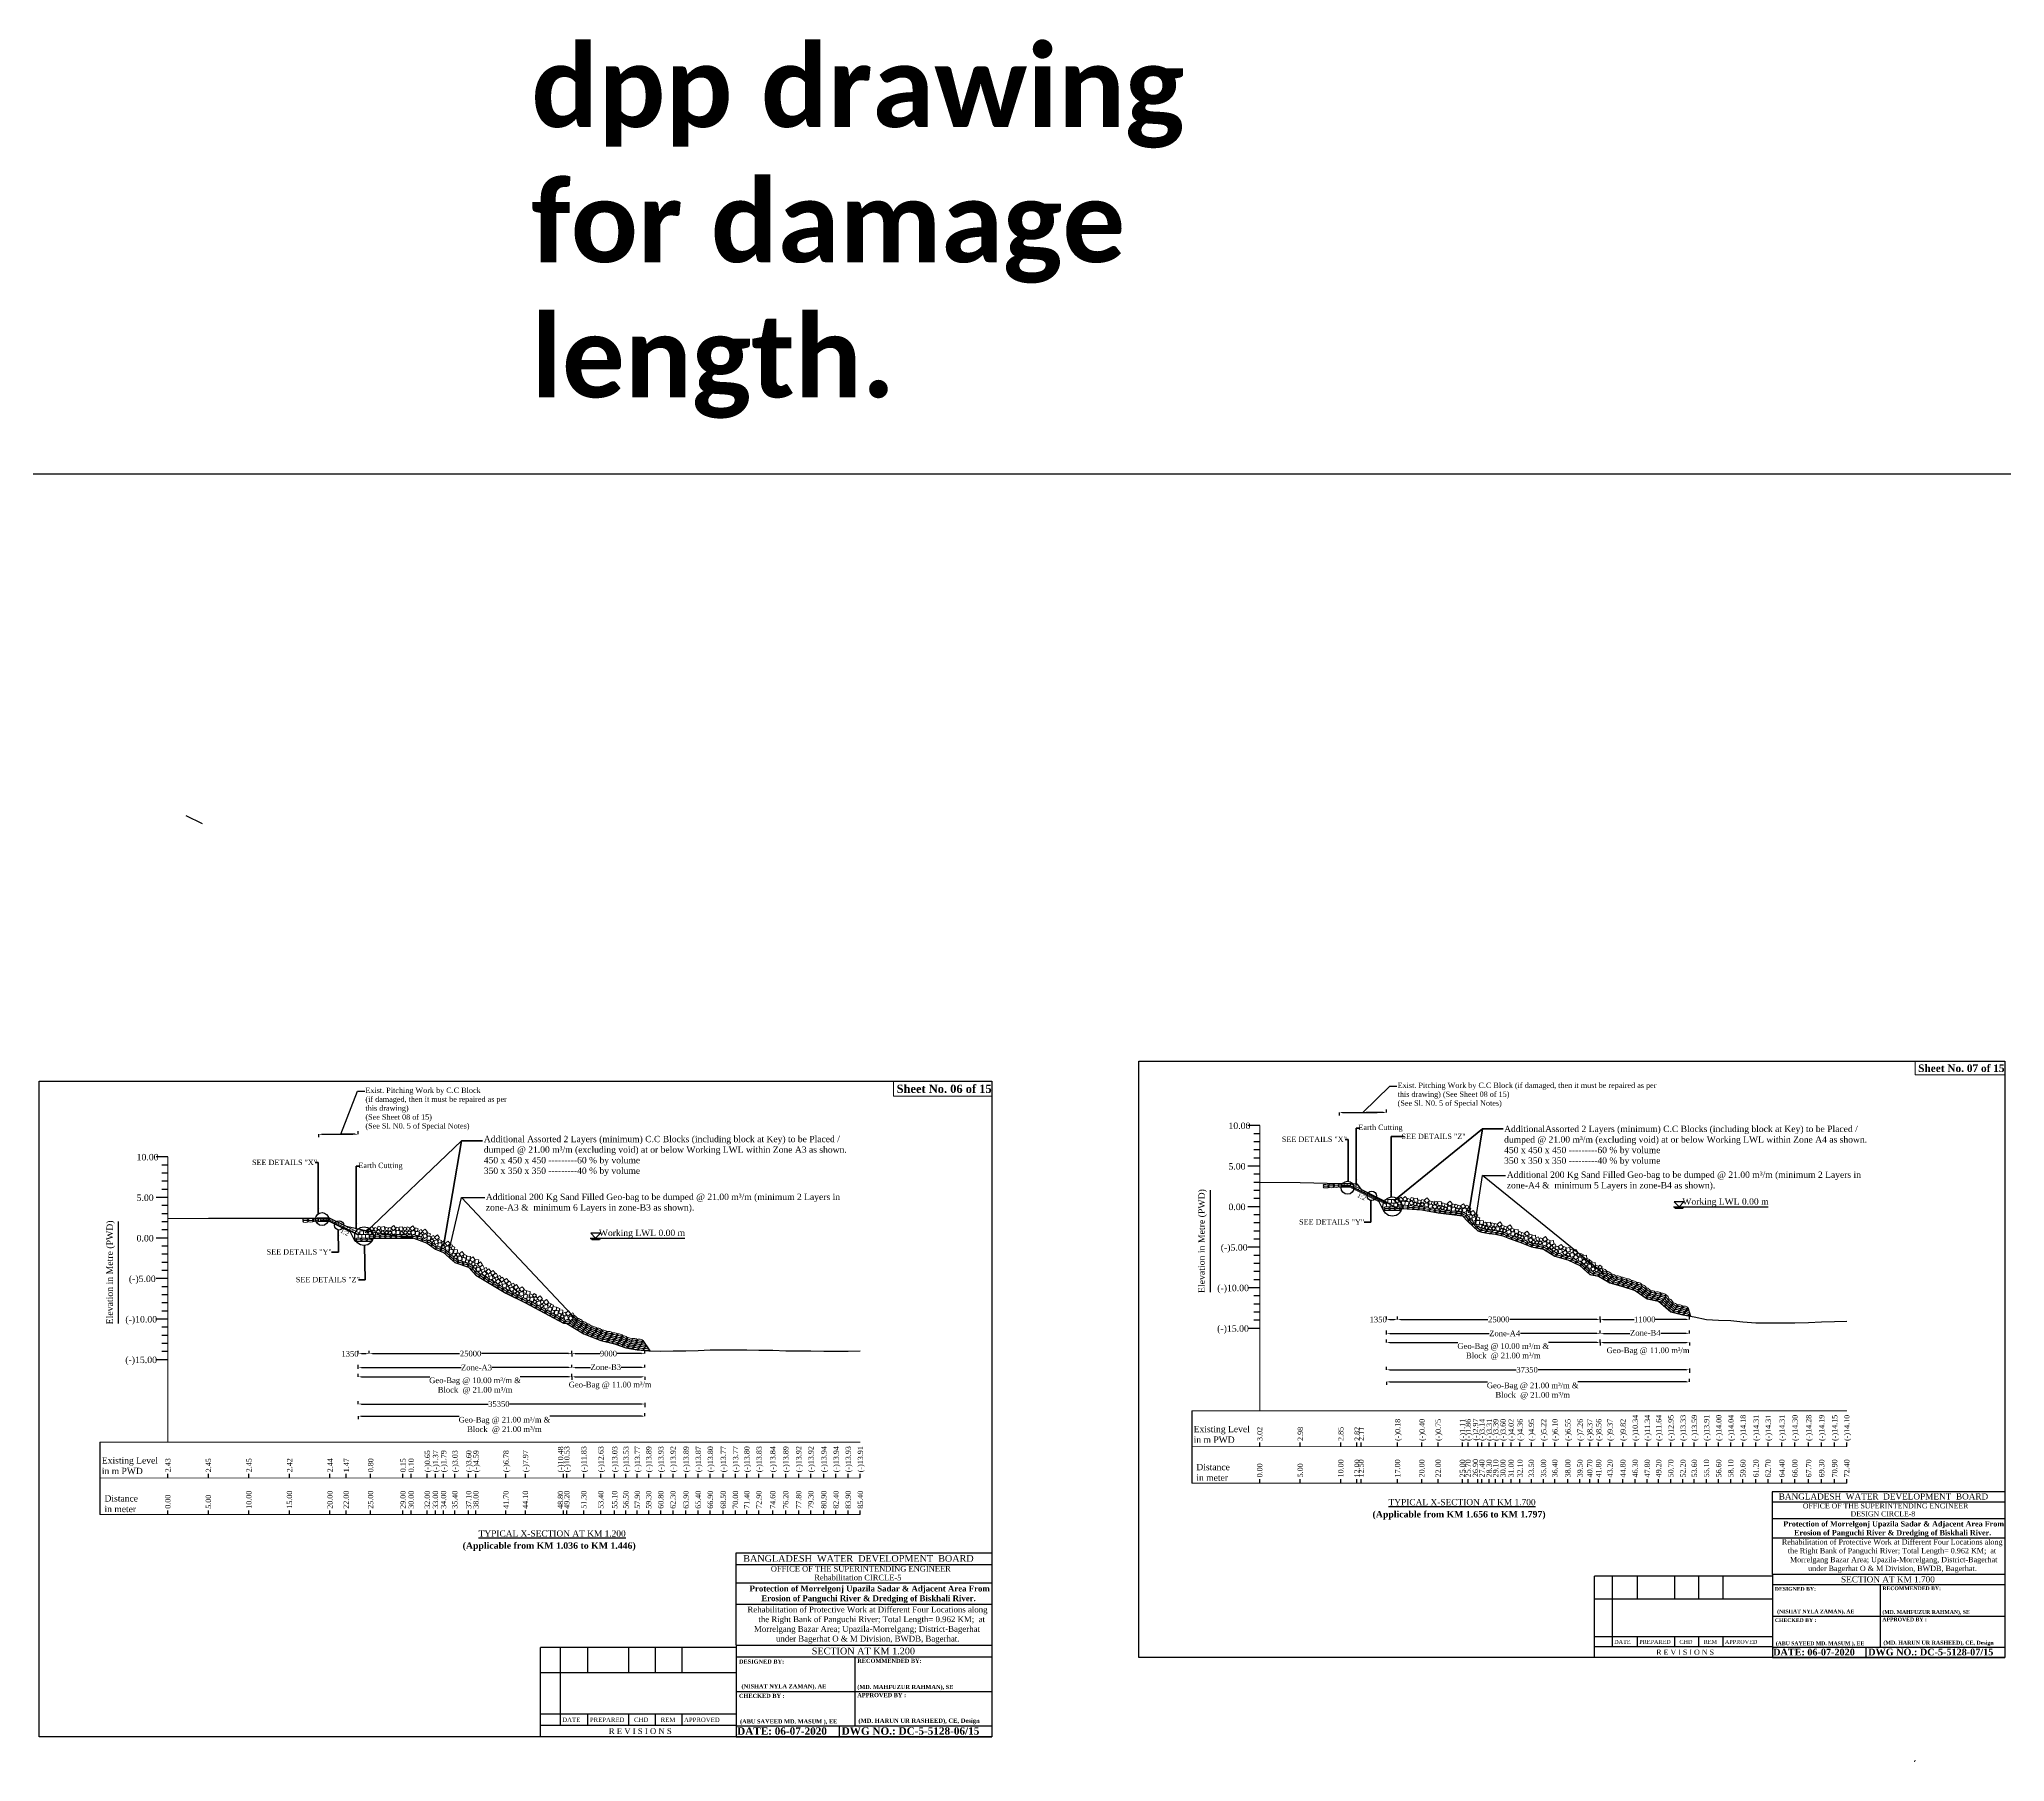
# Model space of a CAD drawing. Header units: metres. Extents: x -2434 to 11656, y -15288 to 8109.
# Drawn here: x 2828.1 to 3070.5, y -11698 to -11485.6 of the extents above; entities that cross this region are included whole.
import ezdxf
from ezdxf.enums import TextEntityAlignment as Align

# ---------------------------------------------------------------- set-up
doc = ezdxf.new("R2010")
doc.units = ezdxf.units.M
doc.layers.add('LINE', color=7, linetype='Continuous')
doc.styles.add('Kazi_T_H', font='timesbd.ttf')
doc.styles.get("Standard").update_dxf_attribs({"font": 'times.ttf'})
doc.dimstyles.get("Standard").update_dxf_attribs({"dimtxt": 0.5, "dimasz": 0.4075, "dimexe": 0.364, "dimexo": 0.219, "dimgap": 0.09, "dimtad": 0, "dimdec": 0, "dimlfac": 1000, "dimzin": 0, "dimdsep": 46, "dimtxsty": 'Standard', "dimcen": 0.09, "dimadec": 0, "dimazin": 0, "dimtfac": 1, "dimtdec": 0, "dimtofl": 0, "dimtmove": 0, "dimatfit": 3, "dimfxl": 1, "dimtolj": 1, "dimtzin": 0, "dimarcsym": 0})

# ---------------------------------------------------------------- blocks, each defined once
blk = doc.blocks.new('*D231')
at = {"color": 0, "lineweight": -2, "ltscale": 0.5}
for p, q in [((2868.82, -11647.67), (2868.82, -11647.31)), ((2869.23, -11647.67), (2879.97, -11647.67)), ((2893.41, -11647.67), (2882.67, -11647.67)), ((2893.82, -11647.67), (2893.82, -11647.31))]:
    blk.add_line(p, q, dxfattribs=at)
at = {"color": 0, "linetype": 'Continuous', "lineweight": -3, "ltscale": 0.5}
for points in [[(2869.23, -11647.61), (2869.23, -11647.74), (2868.82, -11647.67)], [(2893.41, -11647.61), (2893.41, -11647.74), (2893.82, -11647.67)]]:
    blk.add_solid(points, dxfattribs=at)
at = {"layer": 'Defpoints', "color": 0, "linetype": 'Continuous', "lineweight": -3, "ltscale": 0.5}
for p in [(2868.82, -11647.69), (2893.82, -11647.67), (2893.82, -11647.67)]:
    blk.add_point(p, dxfattribs=at)
at = {"color": 0, "linetype": 'Continuous', "lineweight": -3, "ltscale": 0.5, "insert": (2881.32, -11647.67), "char_height": 0.7, "attachment_point": 5}
blk.add_mtext('\\A1;25000', dxfattribs=at)
blk = doc.blocks.new('*D232')
at = {"color": 0, "lineweight": -2, "ltscale": 0.5}
for p, q in [((2893.82, -11647.67), (2893.82, -11648.04)), ((2894.23, -11647.67), (2897.24, -11647.67)), ((2902.41, -11647.67), (2899.41, -11647.67)), ((2902.82, -11647.67), (2902.82, -11647.31))]:
    blk.add_line(p, q, dxfattribs=at)
at = {"color": 0, "linetype": 'Continuous', "lineweight": -3, "ltscale": 0.5}
for points in [[(2894.23, -11647.61), (2894.23, -11647.74), (2893.82, -11647.67)], [(2902.41, -11647.61), (2902.41, -11647.74), (2902.82, -11647.67)]]:
    blk.add_solid(points, dxfattribs=at)
at = {"layer": 'Defpoints', "color": 0, "linetype": 'Continuous', "lineweight": -3, "ltscale": 0.5}
for p in [(2893.82, -11647.67), (2902.82, -11647.67), (2902.82, -11647.7)]:
    blk.add_point(p, dxfattribs=at)
at = {"color": 0, "linetype": 'Continuous', "lineweight": -3, "ltscale": 0.5, "insert": (2898.32, -11647.67), "char_height": 0.7, "attachment_point": 5}
blk.add_mtext('\\A1;9000', dxfattribs=at)
blk = doc.blocks.new('*D233')
at = {"color": 0, "lineweight": -2, "ltscale": 0.5}
for p, q in [((2893.82, -11649.39), (2893.82, -11649.03)), ((2894.23, -11649.39), (2896.12, -11649.39)), ((2902.41, -11649.39), (2899.88, -11649.39)), ((2902.82, -11649.39), (2902.82, -11649.03))]:
    blk.add_line(p, q, dxfattribs=at)
at = {"color": 0, "linetype": 'Continuous', "lineweight": -3, "ltscale": 0.5}
for points in [[(2894.23, -11649.33), (2894.23, -11649.46), (2893.82, -11649.39)], [(2902.41, -11649.33), (2902.41, -11649.46), (2902.82, -11649.39)]]:
    blk.add_solid(points, dxfattribs=at)
at = {"layer": 'Defpoints', "color": 0, "linetype": 'Continuous', "lineweight": -3, "ltscale": 0.5}
for p in [(2893.82, -11649.39), (2902.82, -11649.39), (2902.82, -11649.39)]:
    blk.add_point(p, dxfattribs=at)
at = {"color": 0, "linetype": 'Continuous', "lineweight": -3, "ltscale": 0.5, "insert": (2898, -11649.33), "char_height": 0.7, "attachment_point": 5}
blk.add_mtext('\\A1;Zone-B3', dxfattribs=at)
blk = doc.blocks.new('*D234')
at = {"color": 0, "lineweight": -2, "ltscale": 0.5}
for p, q in [((2893.82, -11650.53), (2893.82, -11650.89)), ((2894.23, -11650.53), (2902.41, -11650.53)), ((2902.82, -11650.53), (2902.82, -11650.89))]:
    blk.add_line(p, q, dxfattribs=at)
at = {"color": 0, "linetype": 'Continuous', "lineweight": -3, "ltscale": 0.5}
for points in [[(2894.23, -11650.46), (2894.23, -11650.59), (2893.82, -11650.53)], [(2902.41, -11650.46), (2902.41, -11650.59), (2902.82, -11650.53)]]:
    blk.add_solid(points, dxfattribs=at)
at = {"layer": 'Defpoints', "color": 0, "linetype": 'Continuous', "lineweight": -3, "ltscale": 0.5}
for p in [(2893.82, -11650.53), (2902.82, -11650.49), (2902.82, -11650.53)]:
    blk.add_point(p, dxfattribs=at)
at = {"color": 0, "linetype": 'Continuous', "lineweight": -3, "ltscale": 0.5, "insert": (2898.53, -11651.6), "char_height": 0.7, "attachment_point": 5}
blk.add_mtext('\\A1;Geo-Bag @ 11.00 m³/m ', dxfattribs=at)
blk = doc.blocks.new('*D235')
at = {"color": 0, "lineweight": -2, "ltscale": 0.5}
for p, q in [((2867.47, -11653.9), (2867.47, -11653.52)), ((2867.88, -11653.88), (2883.47, -11653.88)), ((2902.41, -11653.88), (2886.16, -11653.88)), ((2902.82, -11653.73), (2902.82, -11654.25))]:
    blk.add_line(p, q, dxfattribs=at)
at = {"color": 0, "linetype": 'Continuous', "lineweight": -3, "ltscale": 0.5}
for points in [[(2867.88, -11653.82), (2867.88, -11653.95), (2867.47, -11653.88)], [(2902.41, -11653.82), (2902.41, -11653.95), (2902.82, -11653.88)]]:
    blk.add_solid(points, dxfattribs=at)
at = {"layer": 'Defpoints', "color": 0, "linetype": 'Continuous', "lineweight": -3, "ltscale": 0.5}
for p in [(2902.82, -11653.29), (2867.47, -11654.12), (2902.82, -11653.88)]:
    blk.add_point(p, dxfattribs=at)
at = {"color": 0, "linetype": 'Continuous', "lineweight": -3, "ltscale": 0.5, "insert": (2884.81, -11653.88), "char_height": 0.5, "attachment_point": 5}
blk.add_mtext('\\A1;{\\H1.4x;35350}', dxfattribs=at)
blk = doc.blocks.new('*D236')
at = {"color": 0, "lineweight": -2, "ltscale": 0.5}
for p, q in [((2867.47, -11650.53), (2867.47, -11650.16)), ((2867.88, -11650.53), (2876.29, -11650.53)), ((2893.41, -11650.53), (2887.45, -11650.53)), ((2893.82, -11650.53), (2893.82, -11650.16))]:
    blk.add_line(p, q, dxfattribs=at)
at = {"color": 0, "linetype": 'Continuous', "lineweight": -3, "ltscale": 0.5}
for points in [[(2867.88, -11650.46), (2867.88, -11650.59), (2867.47, -11650.53)], [(2893.41, -11650.46), (2893.41, -11650.59), (2893.82, -11650.53)]]:
    blk.add_solid(points, dxfattribs=at)
at = {"layer": 'Defpoints', "color": 0, "linetype": 'Continuous', "lineweight": -3, "ltscale": 0.5}
for p in [(2867.47, -11650.54), (2893.82, -11650.53), (2893.82, -11650.53)]:
    blk.add_point(p, dxfattribs=at)
at = {"color": 0, "linetype": 'Continuous', "lineweight": -3, "ltscale": 0.5, "insert": (2881.87, -11651.64), "char_height": 0.7, "attachment_point": 5}
blk.add_mtext('\\A1;Geo-Bag @ 10.00 m³/m &\\PBlock  @ 21.00 m³/m', dxfattribs=at)
blk = doc.blocks.new('*D237')
at = {"color": 0, "lineweight": -2, "ltscale": 0.5}
for p, q in [((2867.47, -11647.67), (2867.47, -11647.31)), ((2867.88, -11647.67), (2868.41, -11647.67)), ((2868.82, -11647.67), (2868.82, -11647.31))]:
    blk.add_line(p, q, dxfattribs=at)
at = {"color": 0, "linetype": 'Continuous', "lineweight": -3, "ltscale": 0.5}
for points in [[(2867.88, -11647.61), (2867.88, -11647.74), (2867.47, -11647.67)], [(2868.41, -11647.61), (2868.41, -11647.74), (2868.82, -11647.67)]]:
    blk.add_solid(points, dxfattribs=at)
at = {"layer": 'Defpoints', "color": 0, "linetype": 'Continuous', "lineweight": -3, "ltscale": 0.5}
for p in [(2867.47, -11647.67), (2868.82, -11647.67), (2868.82, -11647.67)]:
    blk.add_point(p, dxfattribs=at)
at = {"color": 0, "linetype": 'Continuous', "lineweight": -3, "ltscale": 0.5, "insert": (2866.45, -11647.69), "char_height": 0.7, "attachment_point": 5}
blk.add_mtext('\\A1;1350', dxfattribs=at)
blk = doc.blocks.new('*D238')
at = {"color": 0, "lineweight": -2, "ltscale": 0.5}
for p, q in [((2867.47, -11649.54), (2867.47, -11649.03)), ((2867.88, -11649.39), (2880.14, -11649.39)), ((2893.41, -11649.39), (2883.96, -11649.39)), ((2893.82, -11649.39), (2893.82, -11649.03))]:
    blk.add_line(p, q, dxfattribs=at)
at = {"color": 0, "linetype": 'Continuous', "lineweight": -3, "ltscale": 0.5}
for points in [[(2867.88, -11649.33), (2867.88, -11649.46), (2867.47, -11649.39)], [(2893.41, -11649.33), (2893.41, -11649.46), (2893.82, -11649.39)]]:
    blk.add_solid(points, dxfattribs=at)
at = {"layer": 'Defpoints', "color": 0, "linetype": 'Continuous', "lineweight": -3, "ltscale": 0.5}
for p in [(2893.82, -11649.39), (2893.82, -11649.39), (2867.47, -11654.12)]:
    blk.add_point(p, dxfattribs=at)
at = {"color": 0, "linetype": 'Continuous', "lineweight": -3, "ltscale": 0.5, "insert": (2882.05, -11649.39), "char_height": 0.7, "attachment_point": 5}
blk.add_mtext('\\A1;Zone-A3', dxfattribs=at)
blk = doc.blocks.new('*D239')
at = {"color": 0, "lineweight": -2, "ltscale": 0.5}
for p, q in [((2867.47, -11655.38), (2867.47, -11655.74)), ((2867.88, -11655.38), (2879.92, -11655.38)), ((2902.41, -11655.38), (2891.08, -11655.38)), ((2902.82, -11655.38), (2902.82, -11655.01))]:
    blk.add_line(p, q, dxfattribs=at)
at = {"color": 0, "linetype": 'Continuous', "lineweight": -3, "ltscale": 0.5}
for points in [[(2867.88, -11655.31), (2867.88, -11655.45), (2867.47, -11655.38)], [(2902.41, -11655.31), (2902.41, -11655.45), (2902.82, -11655.38)]]:
    blk.add_solid(points, dxfattribs=at)
at = {"layer": 'Defpoints', "color": 0, "linetype": 'Continuous', "lineweight": -3, "ltscale": 0.5}
for p in [(2867.47, -11655.37), (2902.82, -11655.38), (2902.82, -11655.38)]:
    blk.add_point(p, dxfattribs=at)
at = {"color": 0, "linetype": 'Continuous', "lineweight": -3, "ltscale": 0.5, "insert": (2885.5, -11656.5), "char_height": 0.7, "attachment_point": 5}
blk.add_mtext('\\A1;Geo-Bag @ 21.00 m³/m &\\PBlock  @ 21.00 m³/m', dxfattribs=at)
blk = doc.blocks.new('*D240')
at = {"color": 0, "lineweight": -2, "ltscale": 0.5}
for p, q in [((2995.62, -11643.45), (2995.62, -11643.08)), ((2996.03, -11643.45), (3006.77, -11643.45)), ((3020.21, -11643.45), (3009.47, -11643.45)), ((3020.62, -11643.45), (3020.62, -11643.08))]:
    blk.add_line(p, q, dxfattribs=at)
at = {"color": 0, "linetype": 'Continuous', "lineweight": -3, "ltscale": 0.5}
for points in [[(2996.03, -11643.38), (2996.03, -11643.52), (2995.62, -11643.45)], [(3020.21, -11643.38), (3020.21, -11643.52), (3020.62, -11643.45)]]:
    blk.add_solid(points, dxfattribs=at)
at = {"layer": 'Defpoints', "color": 0, "linetype": 'Continuous', "lineweight": -3, "ltscale": 0.5}
for p in [(2995.62, -11643.46), (3020.62, -11643.45), (3020.62, -11643.45)]:
    blk.add_point(p, dxfattribs=at)
at = {"color": 0, "linetype": 'Continuous', "lineweight": -3, "ltscale": 0.5, "insert": (3008.12, -11643.45), "char_height": 0.7, "attachment_point": 5}
blk.add_mtext('\\A1;25000', dxfattribs=at)
blk = doc.blocks.new('*D241')
at = {"color": 0, "lineweight": -2, "ltscale": 0.5}
for p, q in [((3020.62, -11643.45), (3020.62, -11643.81)), ((3021.03, -11643.45), (3024.82, -11643.45)), ((3031.21, -11643.45), (3027.42, -11643.45)), ((3031.62, -11643.45), (3031.62, -11643.08))]:
    blk.add_line(p, q, dxfattribs=at)
at = {"color": 0, "linetype": 'Continuous', "lineweight": -3, "ltscale": 0.5}
for points in [[(3021.03, -11643.38), (3021.03, -11643.52), (3020.62, -11643.45)], [(3031.21, -11643.38), (3031.21, -11643.52), (3031.62, -11643.45)]]:
    blk.add_solid(points, dxfattribs=at)
at = {"layer": 'Defpoints', "color": 0, "linetype": 'Continuous', "lineweight": -3, "ltscale": 0.5}
for p in [(3020.62, -11643.45), (3031.62, -11643.45), (3031.62, -11643.47)]:
    blk.add_point(p, dxfattribs=at)
at = {"color": 0, "linetype": 'Continuous', "lineweight": -3, "ltscale": 0.5, "insert": (3026.12, -11643.45), "char_height": 0.7, "attachment_point": 5}
blk.add_mtext('\\A1;11000', dxfattribs=at)
blk = doc.blocks.new('*D242')
at = {"color": 0, "lineweight": -2, "ltscale": 0.5}
for p, q in [((3020.62, -11645.17), (3020.62, -11644.8)), ((3021.03, -11645.17), (3024.29, -11645.17)), ((3031.21, -11645.17), (3028.09, -11645.17)), ((3031.62, -11645.17), (3031.62, -11644.8))]:
    blk.add_line(p, q, dxfattribs=at)
at = {"color": 0, "linetype": 'Continuous', "lineweight": -3, "ltscale": 0.5}
for points in [[(3021.03, -11645.1), (3021.03, -11645.23), (3020.62, -11645.17)], [(3031.21, -11645.1), (3031.21, -11645.23), (3031.62, -11645.17)]]:
    blk.add_solid(points, dxfattribs=at)
at = {"layer": 'Defpoints', "color": 0, "linetype": 'Continuous', "lineweight": -3, "ltscale": 0.5}
for p in [(3020.62, -11645.17), (3031.62, -11645.17), (3031.62, -11645.17)]:
    blk.add_point(p, dxfattribs=at)
at = {"color": 0, "linetype": 'Continuous', "lineweight": -3, "ltscale": 0.5, "insert": (3026.19, -11645.11), "char_height": 0.7, "attachment_point": 5}
blk.add_mtext('\\A1;Zone-B4', dxfattribs=at)
blk = doc.blocks.new('*D243')
at = {"color": 0, "lineweight": -2, "ltscale": 0.5}
for p, q in [((3020.62, -11646.3), (3020.62, -11646.66)), ((3021.03, -11646.3), (3031.21, -11646.3)), ((3031.62, -11646.3), (3031.62, -11646.66))]:
    blk.add_line(p, q, dxfattribs=at)
at = {"color": 0, "linetype": 'Continuous', "lineweight": -3, "ltscale": 0.5}
for points in [[(3021.03, -11646.23), (3021.03, -11646.37), (3020.62, -11646.3)], [(3031.21, -11646.23), (3031.21, -11646.37), (3031.62, -11646.3)]]:
    blk.add_solid(points, dxfattribs=at)
at = {"layer": 'Defpoints', "color": 0, "linetype": 'Continuous', "lineweight": -3, "ltscale": 0.5}
for p in [(3020.62, -11646.3), (3031.62, -11646.26), (3031.62, -11646.3)]:
    blk.add_point(p, dxfattribs=at)
at = {"color": 0, "linetype": 'Continuous', "lineweight": -3, "ltscale": 0.5, "insert": (3026.53, -11647.37), "char_height": 0.7, "attachment_point": 5}
blk.add_mtext('\\A1;Geo-Bag @ 11.00 m³/m ', dxfattribs=at)
blk = doc.blocks.new('*D244')
at = {"color": 0, "lineweight": -2, "ltscale": 0.5}
for p, q in [((2994.27, -11649.67), (2994.27, -11649.29)), ((2994.68, -11649.66), (3010.27, -11649.66)), ((3031.21, -11649.66), (3012.96, -11649.66)), ((3031.62, -11649.51), (3031.62, -11650.02))]:
    blk.add_line(p, q, dxfattribs=at)
at = {"color": 0, "linetype": 'Continuous', "lineweight": -3, "ltscale": 0.5}
for points in [[(2994.68, -11649.59), (2994.68, -11649.73), (2994.27, -11649.66)], [(3031.21, -11649.59), (3031.21, -11649.73), (3031.62, -11649.66)]]:
    blk.add_solid(points, dxfattribs=at)
at = {"layer": 'Defpoints', "color": 0, "linetype": 'Continuous', "lineweight": -3, "ltscale": 0.5}
for p in [(2994.27, -11649.89), (3031.62, -11649.06), (3031.62, -11649.66)]:
    blk.add_point(p, dxfattribs=at)
at = {"color": 0, "linetype": 'Continuous', "lineweight": -3, "ltscale": 0.5, "insert": (3011.61, -11649.66), "char_height": 0.5, "attachment_point": 5}
blk.add_mtext('\\A1;{\\H1.4x;37350}', dxfattribs=at)
blk = doc.blocks.new('*D245')
at = {"color": 0, "lineweight": -2, "ltscale": 0.5}
for p, q in [((2994.27, -11646.3), (2994.27, -11645.94)), ((3020.62, -11646.3), (3020.62, -11645.94)), ((2994.68, -11646.3), (3003.09, -11646.3)), ((3020.21, -11646.3), (3014.25, -11646.3))]:
    blk.add_line(p, q, dxfattribs=at)
at = {"color": 0, "linetype": 'Continuous', "lineweight": -3, "ltscale": 0.5}
for points in [[(2994.68, -11646.23), (2994.68, -11646.37), (2994.27, -11646.3)], [(3020.21, -11646.23), (3020.21, -11646.37), (3020.62, -11646.3)]]:
    blk.add_solid(points, dxfattribs=at)
at = {"layer": 'Defpoints', "color": 0, "linetype": 'Continuous', "lineweight": -3, "ltscale": 0.5}
for p in [(2994.27, -11646.31), (3020.62, -11646.3), (3020.62, -11646.3)]:
    blk.add_point(p, dxfattribs=at)
at = {"color": 0, "linetype": 'Continuous', "lineweight": -3, "ltscale": 0.5, "insert": (3008.67, -11647.42), "char_height": 0.7, "attachment_point": 5}
blk.add_mtext('\\A1;Geo-Bag @ 10.00 m³/m &\\PBlock  @ 21.00 m³/m', dxfattribs=at)
blk = doc.blocks.new('*D246')
at = {"color": 0, "lineweight": -2, "ltscale": 0.5}
for p, q in [((2994.27, -11643.45), (2994.27, -11643.08)), ((2994.68, -11643.45), (2995.21, -11643.45)), ((2995.62, -11643.45), (2995.62, -11643.08))]:
    blk.add_line(p, q, dxfattribs=at)
at = {"color": 0, "linetype": 'Continuous', "lineweight": -3, "ltscale": 0.5}
for points in [[(2994.68, -11643.38), (2994.68, -11643.52), (2994.27, -11643.45)], [(2995.21, -11643.38), (2995.21, -11643.52), (2995.62, -11643.45)]]:
    blk.add_solid(points, dxfattribs=at)
at = {"layer": 'Defpoints', "color": 0, "linetype": 'Continuous', "lineweight": -3, "ltscale": 0.5}
for p in [(2994.27, -11643.45), (2995.62, -11643.45), (2995.62, -11643.45)]:
    blk.add_point(p, dxfattribs=at)
at = {"color": 0, "linetype": 'Continuous', "lineweight": -3, "ltscale": 0.5, "insert": (2993.25, -11643.46), "char_height": 0.7, "attachment_point": 5}
blk.add_mtext('\\A1;1350', dxfattribs=at)
blk = doc.blocks.new('*D247')
at = {"color": 0, "lineweight": -2, "ltscale": 0.5}
for p, q in [((2994.27, -11645.32), (2994.27, -11644.8)), ((2994.68, -11645.17), (3006.92, -11645.17)), ((3020.21, -11645.17), (3010.78, -11645.17)), ((3020.62, -11645.17), (3020.62, -11644.8))]:
    blk.add_line(p, q, dxfattribs=at)
at = {"color": 0, "linetype": 'Continuous', "lineweight": -3, "ltscale": 0.5}
for points in [[(2994.68, -11645.1), (2994.68, -11645.23), (2994.27, -11645.17)], [(3020.21, -11645.1), (3020.21, -11645.23), (3020.62, -11645.17)]]:
    blk.add_solid(points, dxfattribs=at)
at = {"layer": 'Defpoints', "color": 0, "linetype": 'Continuous', "lineweight": -3, "ltscale": 0.5}
for p in [(3020.62, -11645.17), (3020.62, -11645.17), (2994.27, -11649.89)]:
    blk.add_point(p, dxfattribs=at)
at = {"color": 0, "linetype": 'Continuous', "lineweight": -3, "ltscale": 0.5, "insert": (3008.85, -11645.17), "char_height": 0.7, "attachment_point": 5}
blk.add_mtext('\\A1;Zone-A4', dxfattribs=at)
blk = doc.blocks.new('*D248')
at = {"color": 0, "lineweight": -2, "ltscale": 0.5}
for p, q in [((3031.62, -11651.15), (3031.62, -11650.79)), ((2994.27, -11651.15), (2994.27, -11651.52)), ((2994.68, -11651.15), (3006.72, -11651.15)), ((3031.21, -11651.15), (3017.88, -11651.15))]:
    blk.add_line(p, q, dxfattribs=at)
at = {"color": 0, "linetype": 'Continuous', "lineweight": -3, "ltscale": 0.5}
for points in [[(2994.68, -11651.08), (2994.68, -11651.22), (2994.27, -11651.15)], [(3031.21, -11651.08), (3031.21, -11651.22), (3031.62, -11651.15)]]:
    blk.add_solid(points, dxfattribs=at)
at = {"layer": 'Defpoints', "color": 0, "linetype": 'Continuous', "lineweight": -3, "ltscale": 0.5}
for p in [(2994.27, -11651.14), (3031.62, -11651.15), (3031.62, -11651.15)]:
    blk.add_point(p, dxfattribs=at)
at = {"color": 0, "linetype": 'Continuous', "lineweight": -3, "ltscale": 0.5, "insert": (3012.3, -11652.27), "char_height": 0.7, "attachment_point": 5}
blk.add_mtext('\\A1;Geo-Bag @ 21.00 m³/m &\\PBlock  @ 21.00 m³/m', dxfattribs=at)

msp = doc.modelspace()

# ---------------------------------------------------------------- linework, layer by layer
at = {"color": 0, "linetype": 'Continuous', "lineweight": -3, "ltscale": 0.5}
for p, q in [((2848.249762, -11582.350507), (2846.249762, -11581.350507)), ((2988.434377, -11626.728834), (2988.245437, -11626.727245)), ((2989.834377, -11626.728834), (2988.434377, -11626.728834)), ((2993.889928, -11629.995426), (2993.287657, -11628.790885)), ((2862.583164, -11630.973716), (2862.394225, -11630.972127)), ((2863.983164, -11630.973716), (2862.583164, -11630.973716)), ((3029.67956, -11629.548834), (3041.349864, -11629.548834)), ((2867.084273, -11633.857234), (2866.419237, -11632.527162)), ((2868.819377, -11633.413716), (2874.252051, -11633.414548)), ((2896.064138, -11633.413716), (2907.734442, -11633.413716)), ((3031.430269, -11641.993648), (3031.75107, -11643.049077)), ((2902.546553, -11646.034274), (2903.405659, -11647.30974)), ((3041.827153, -11664.69453), (3041.861653, -11685.13098)), ((3041.861653, -11685.13098), (3070.509887, -11685.13098)), ((2914.085649, -11694.932463), (2945.598705, -11694.932463))]:
    msp.add_line(p, q, dxfattribs=at)
at = {"color": 0, "lineweight": -3, "ltscale": 0.5}
for p, q in [((2988.434377, -11617.928363), (2988.434377, -11618.292363)), ((2988.841877, -11617.928363), (2993.109386, -11617.928363)), ((2993.852893, -11617.927994), (2991.748296, -11617.927994)), ((2994.261159, -11617.926642), (2994.261159, -11617.562642)), ((2862.583164, -11620.613248), (2862.583164, -11620.977248)), ((2862.990664, -11620.613248), (2866.782727, -11620.613248)), ((2867.061877, -11620.613248), (2865.432727, -11620.613248)), ((2867.469377, -11620.613248), (2867.469377, -11620.249248))]:
    msp.add_line(p, q, dxfattribs=at)
at = {"color": 7, "lineweight": 30, "ltscale": 0.18}
for p, q in [((2978.634377, -11619.548834), (2977.187044, -11619.548834)), ((2978.634377, -11619.548834), (2977.91071, -11619.548834)), ((2978.634377, -11620.548834), (2977.91071, -11620.548834)), ((2978.634377, -11621.548834), (2977.91071, -11621.548834)), ((2843.983164, -11623.413716), (2842.535831, -11623.413716)), ((2843.983164, -11623.413716), (2843.259497, -11623.413716)), ((2978.634377, -11622.548834), (2977.91071, -11622.548834)), ((2978.634377, -11623.548834), (2977.91071, -11623.548834)), ((2843.983164, -11624.413716), (2843.259497, -11624.413716)), ((2843.983164, -11625.413716), (2843.259497, -11625.413716)), ((2843.983164, -11626.413716), (2843.259497, -11626.413716)), ((2978.634377, -11624.548834), (2977.187044, -11624.548834)), ((2978.634377, -11625.548834), (2977.91071, -11625.548834)), ((2978.634377, -11626.548834), (2977.91071, -11626.548834)), ((2843.983164, -11628.413716), (2842.535831, -11628.413716)), ((2843.983164, -11627.413716), (2843.259497, -11627.413716)), ((2978.634377, -11627.548834), (2977.91071, -11627.548834)), ((2978.634377, -11628.548834), (2977.91071, -11628.548834)), ((2843.983164, -11629.413716), (2843.259497, -11629.413716)), ((2843.983164, -11630.413716), (2843.259497, -11630.413716)), ((2843.983164, -11631.413716), (2843.259497, -11631.413716)), ((2978.634377, -11629.548834), (2977.187044, -11629.548834)), ((2978.634377, -11630.548834), (2977.91071, -11630.548834)), ((2978.634377, -11631.548834), (2977.91071, -11631.548834)), ((2843.983164, -11633.413716), (2842.535831, -11633.413716)), ((2843.983164, -11632.413716), (2843.259497, -11632.413716)), ((2978.634377, -11632.548834), (2977.91071, -11632.548834)), ((2978.634377, -11633.548834), (2977.91071, -11633.548834)), ((2978.634377, -11633.548834), (2977.91071, -11633.548834)), ((2843.983164, -11634.413716), (2843.259497, -11634.413716)), ((2843.983164, -11635.413716), (2843.259497, -11635.413716)), ((2843.983164, -11636.413716), (2843.259497, -11636.413716)), ((2978.634377, -11634.548834), (2977.187044, -11634.548834)), ((2978.634377, -11634.548834), (2977.187044, -11634.548834)), ((2978.634377, -11635.548834), (2977.91071, -11635.548834)), ((2843.983164, -11638.413716), (2842.535831, -11638.413716)), ((2843.983164, -11638.413716), (2842.535831, -11638.413716)), ((2843.983164, -11637.413716), (2843.259497, -11637.413716)), ((2843.983164, -11637.413716), (2843.259497, -11637.413716)), ((2978.634377, -11636.548834), (2977.91071, -11636.548834)), ((2978.634377, -11637.548834), (2977.91071, -11637.548834)), ((2978.634377, -11638.548834), (2977.91071, -11638.548834)), ((2843.983164, -11639.413716), (2843.259497, -11639.413716)), ((2843.983164, -11640.413716), (2843.259497, -11640.413716)), ((2978.634377, -11639.548834), (2977.187044, -11639.548834)), ((2978.634377, -11640.548834), (2977.91071, -11640.548834)), ((2843.983164, -11643.413716), (2842.535831, -11643.413716)), ((2843.983164, -11641.413716), (2843.259497, -11641.413716)), ((2843.983164, -11642.413716), (2843.259497, -11642.413716)), ((2978.634377, -11641.548834), (2977.91071, -11641.548834)), ((2978.634377, -11642.548834), (2977.91071, -11642.548834)), ((2978.634377, -11643.548834), (2977.91071, -11643.548834)), ((2843.983164, -11644.413716), (2843.259497, -11644.413716)), ((2843.983164, -11645.413716), (2843.259497, -11645.413716)), ((2978.634377, -11644.548834), (2977.187044, -11644.548834)), ((2843.983164, -11648.413716), (2842.535831, -11648.413716)), ((2843.983164, -11646.413716), (2843.259497, -11646.413716)), ((2843.983164, -11647.413716), (2843.259497, -11647.413716)), ((2970.262333, -11654.729893), (2970.262333, -11663.635144)), ((2835.61112, -11658.594775), (2835.61112, -11667.500026))]:
    msp.add_line(p, q, dxfattribs=at)
at = {"lineweight": 18, "ltscale": 0.18}
for p, q in [((2978.634377, -11654.729893), (2978.634377, -11619.548834)), ((2843.983164, -11658.594775), (2843.983164, -11623.413716)), ((2978.634377, -11629.548834), (2978.634377, -11628.338834)), ((2978.634377, -11629.548834), (2978.634377, -11628.638834)), ((2843.983164, -11633.413716), (2843.983164, -11632.203716)), ((2843.983164, -11633.413716), (2843.983164, -11632.503716)), ((2978.634377, -11639.548834), (2978.634377, -11638.338834)), ((2978.634377, -11639.548834), (2978.634377, -11638.638834)), ((2843.983164, -11643.413716), (2843.983164, -11642.203716)), ((2843.983164, -11643.413716), (2843.983164, -11642.503716))]:
    msp.add_line(p, q, dxfattribs=at)
at = {"linetype": 'ByBlock', "lineweight": 18, "ltscale": 0.5}
for p, q in [((2988.434377, -11626.728834), (2988.434377, -11627.128834)), ((2988.634377, -11626.728834), (2988.634377, -11627.128834)), ((2989.034377, -11626.728834), (2989.034377, -11626.928834)), ((2989.434377, -11626.728834), (2989.434377, -11626.928834)), ((2989.834377, -11626.728834), (2989.834377, -11626.928834)), ((2990.106348, -11627.088427), (2990.195791, -11626.909541)), ((2990.464119, -11627.267312), (2990.553562, -11627.088427)), ((2990.82189, -11627.446198), (2990.911333, -11627.267312)), ((2991.179661, -11627.625083), (2991.269104, -11627.446198)), ((2991.537432, -11627.803969), (2991.626875, -11627.625083)), ((2991.895203, -11627.982854), (2991.984645, -11627.803969)), ((2992.252974, -11628.161739), (2992.342416, -11627.982854)), ((2992.610745, -11628.340625), (2992.700187, -11628.161739)), ((2992.968515, -11628.51951), (2993.057958, -11628.340625)), ((2993.326286, -11628.698396), (2993.415729, -11628.51951)), ((2993.684057, -11628.877281), (2993.7735, -11628.698396)), ((2994.041828, -11629.056167), (2994.131271, -11628.877281)), ((2862.583164, -11630.973716), (2862.583164, -11631.373716)), ((2862.783164, -11630.973716), (2862.783164, -11631.373716)), ((2863.183164, -11630.973716), (2863.183164, -11631.173716)), ((2863.583164, -11630.973716), (2863.583164, -11631.173716)), ((2863.983164, -11630.973716), (2863.983164, -11631.173716)), ((2864.255136, -11631.333309), (2864.344579, -11631.154423)), ((2864.612907, -11631.512194), (2864.70235, -11631.333309)), ((2864.970678, -11631.69108), (2865.06012, -11631.512194)), ((2865.328449, -11631.869965), (2865.417891, -11631.69108)), ((2865.686219, -11632.04885), (2865.775662, -11631.869965)), ((2866.04399, -11632.227736), (2866.133433, -11632.04885)), ((2866.401761, -11632.406621), (2866.491204, -11632.227736)), ((2866.759532, -11632.585507), (2866.848975, -11632.406621)), ((2867.117303, -11632.764392), (2867.206746, -11632.585507)), ((2867.475074, -11632.943278), (2867.564517, -11632.764392)), ((3059.400349, -11697.99006), (3059.489792, -11697.811174))]:
    msp.add_line(p, q, dxfattribs=at)
at = {"linetype": 'ByBlock', "lineweight": 13, "ltscale": 0.5}
for p, q in [((2994.454684, -11629.038988), (2989.834377, -11626.728834)), ((2989.73995, -11627.128834), (2988.434377, -11627.128834)), ((2989.834377, -11626.928834), (2988.634377, -11626.928834)), ((2989.763556, -11627.028834), (2988.634377, -11627.028834)), ((2993.362193, -11628.939956), (2989.73995, -11627.128834)), ((2994.271483, -11629.282797), (2989.763556, -11627.028834)), ((2994.271483, -11629.170994), (2989.787163, -11626.928834)), ((2863.888737, -11631.373716), (2862.583164, -11631.373716)), ((2863.983164, -11631.173716), (2862.783164, -11631.173716)), ((2863.912344, -11631.273716), (2862.783164, -11631.273716)), ((2866.493772, -11632.676234), (2863.888737, -11631.373716)), ((2867.469377, -11633.052233), (2863.912344, -11631.273716)), ((2867.512773, -11632.962127), (2863.935951, -11631.173716)), ((2867.652578, -11632.808423), (2863.983164, -11630.973716))]:
    msp.add_line(p, q, dxfattribs=at)
at = {"color": 0, "linetype": 'Continuous', "lineweight": 0, "ltscale": 0.5}
for p, q in [((2993.889928, -11629.995426), (2995.977264, -11629.995426)), ((2995.977435, -11629.58356), (2995.977264, -11629.995426)), ((2867.084273, -11633.857234), (2869.171609, -11633.857234)), ((2869.171609, -11633.414532), (2869.171609, -11633.857234))]:
    msp.add_line(p, q, dxfattribs=at)
at = {"color": 0, "lineweight": 18, "ltscale": 0.18}
for p, q in [((2970.262333, -11654.729893), (3051.034377, -11654.729893)), ((2835.61112, -11658.594775), (2929.383164, -11658.594775)), ((2970.262333, -11659.156515), (3051.034377, -11659.138038)), ((2835.61112, -11663.021397), (2929.383164, -11662.999946)), ((2970.262183, -11663.635144), (3051.034377, -11663.635144)), ((2835.61097, -11667.500026), (2929.383164, -11667.500026))]:
    msp.add_line(p, q, dxfattribs=at)
at = {"color": 0, "lineweight": -2}
for p, q in [((2978.634377, -11659.116842), (2978.634377, -11658.616842)), ((2978.634377, -11659.135721), (2978.634377, -11658.635721)), ((2983.634377, -11659.116842), (2983.634377, -11658.616842)), ((2983.634377, -11659.135721), (2983.634377, -11658.635721)), ((2988.634377, -11659.116842), (2988.634377, -11658.616842)), ((2988.634377, -11659.135721), (2988.634377, -11658.635721)), ((2990.634377, -11659.116842), (2990.634377, -11658.616842)), ((2990.634377, -11659.135721), (2990.634377, -11658.635721)), ((2991.134377, -11659.116842), (2991.134377, -11658.616842)), ((2991.134377, -11659.135721), (2991.134377, -11658.635721)), ((2995.634377, -11659.116842), (2995.634377, -11658.616842)), ((2995.634377, -11659.135721), (2995.634377, -11658.635721)), ((2998.634377, -11659.116842), (2998.634377, -11658.616842)), ((2998.634377, -11659.135721), (2998.634377, -11658.635721)), ((3000.634377, -11659.116842), (3000.634377, -11658.616842)), ((3000.634377, -11659.135721), (3000.634377, -11658.635721)), ((3003.634377, -11659.116842), (3003.634377, -11658.616842)), ((3003.634377, -11659.135721), (3003.634377, -11658.635721)), ((3004.334377, -11659.116842), (3004.334377, -11658.616842)), ((3004.334377, -11659.135721), (3004.334377, -11658.635721)), ((3005.534377, -11659.116842), (3005.534377, -11658.616842)), ((3005.534377, -11659.135721), (3005.534377, -11658.635721)), ((3006.034377, -11659.116842), (3006.034377, -11658.616842)), ((3006.034377, -11659.135721), (3006.034377, -11658.635721)), ((3006.934377, -11659.116842), (3006.934377, -11658.616842)), ((3006.934377, -11659.135721), (3006.934377, -11658.635721)), ((3007.734377, -11659.116842), (3007.734377, -11658.616842)), ((3007.734377, -11659.135721), (3007.734377, -11658.635721)), ((3008.634377, -11659.116842), (3008.634377, -11658.616842)), ((3008.634377, -11659.135721), (3008.634377, -11658.635721)), ((3009.634377, -11659.116842), (3009.634377, -11658.616842)), ((3009.634377, -11659.135721), (3009.634377, -11658.635721)), ((3010.734377, -11659.116842), (3010.734377, -11658.616842)), ((3010.734377, -11659.135721), (3010.734377, -11658.635721)), ((3012.134377, -11659.116842), (3012.134377, -11658.616842)), ((3012.134377, -11659.135721), (3012.134377, -11658.635721)), ((3013.634377, -11659.116842), (3013.634377, -11658.616842)), ((3013.634377, -11659.135721), (3013.634377, -11658.635721)), ((3015.034377, -11659.116842), (3015.034377, -11658.616842)), ((3015.034377, -11659.135721), (3015.034377, -11658.635721)), ((3016.634377, -11659.116842), (3016.634377, -11658.616842)), ((3016.634377, -11659.135721), (3016.634377, -11658.635721)), ((3018.134377, -11659.116842), (3018.134377, -11658.616842)), ((3018.134377, -11659.135721), (3018.134377, -11658.635721)), ((3019.334377, -11659.116842), (3019.334377, -11658.616842)), ((3019.334377, -11659.135721), (3019.334377, -11658.635721)), ((3020.434377, -11659.116842), (3020.434377, -11658.616842)), ((3020.434377, -11659.135721), (3020.434377, -11658.635721)), ((3021.834377, -11659.116842), (3021.834377, -11658.616842)), ((3021.834377, -11659.135721), (3021.834377, -11658.635721)), ((3023.434377, -11659.116842), (3023.434377, -11658.616842)), ((3023.434377, -11659.135721), (3023.434377, -11658.635721)), ((3024.934377, -11659.116842), (3024.934377, -11658.616842)), ((3024.934377, -11659.135721), (3024.934377, -11658.635721)), ((3026.434377, -11659.116842), (3026.434377, -11658.616842)), ((3026.434377, -11659.135721), (3026.434377, -11658.635721)), ((3027.834377, -11659.116842), (3027.834377, -11658.616842)), ((3027.834377, -11659.135721), (3027.834377, -11658.635721)), ((3029.334377, -11659.116842), (3029.334377, -11658.616842)), ((3029.334377, -11659.135721), (3029.334377, -11658.635721)), ((3030.834377, -11659.116842), (3030.834377, -11658.616842)), ((3030.834377, -11659.135721), (3030.834377, -11658.635721)), ((3032.234377, -11659.116842), (3032.234377, -11658.616842)), ((3032.234377, -11659.135721), (3032.234377, -11658.635721)), ((3033.734377, -11659.116842), (3033.734377, -11658.616842)), ((3033.734377, -11659.135721), (3033.734377, -11658.635721)), ((3035.234377, -11659.116842), (3035.234377, -11658.616842)), ((3035.234377, -11659.135721), (3035.234377, -11658.635721)), ((3036.734377, -11659.116842), (3036.734377, -11658.616842)), ((3036.734377, -11659.135721), (3036.734377, -11658.635721)), ((3038.234377, -11659.116842), (3038.234377, -11658.616842)), ((3038.234377, -11659.135721), (3038.234377, -11658.635721)), ((3039.834377, -11659.116842), (3039.834377, -11658.616842)), ((3039.834377, -11659.135721), (3039.834377, -11658.635721)), ((3041.334377, -11659.116842), (3041.334377, -11658.616842)), ((3041.334377, -11659.135721), (3041.334377, -11658.635721)), ((3043.034377, -11659.116842), (3043.034377, -11658.616842)), ((3043.034377, -11659.135721), (3043.034377, -11658.635721)), ((3044.634377, -11659.116842), (3044.634377, -11658.616842)), ((3044.634377, -11659.135721), (3044.634377, -11658.635721)), ((3046.334377, -11659.116842), (3046.334377, -11658.616842)), ((3046.334377, -11659.135721), (3046.334377, -11658.635721)), ((3047.934377, -11659.116842), (3047.934377, -11658.616842)), ((3047.934377, -11659.135721), (3047.934377, -11658.635721)), ((3049.534377, -11659.116842), (3049.534377, -11658.616842)), ((3049.534377, -11659.135721), (3049.534377, -11658.635721)), ((3051.034377, -11659.116842), (3051.034377, -11658.616842)), ((3051.034377, -11659.135721), (3051.034377, -11658.635721)), ((2843.983164, -11662.981724), (2843.983164, -11662.481724)), ((2843.983164, -11663.000603), (2843.983164, -11662.500603)), ((2848.983164, -11662.981724), (2848.983164, -11662.481724)), ((2848.983164, -11663.000603), (2848.983164, -11662.500603)), ((2853.983164, -11662.981724), (2853.983164, -11662.481724)), ((2853.983164, -11663.000603), (2853.983164, -11662.500603)), ((2858.983164, -11662.981724), (2858.983164, -11662.481724)), ((2858.983164, -11663.000603), (2858.983164, -11662.500603)), ((2863.983164, -11662.981724), (2863.983164, -11662.481724)), ((2863.983164, -11663.000603), (2863.983164, -11662.500603)), ((2865.983164, -11662.981724), (2865.983164, -11662.481724)), ((2865.983164, -11663.000603), (2865.983164, -11662.500603)), ((2868.983164, -11662.981724), (2868.983164, -11662.481724)), ((2868.983164, -11663.000603), (2868.983164, -11662.500603)), ((2872.983164, -11662.981724), (2872.983164, -11662.481724)), ((2872.983164, -11663.000603), (2872.983164, -11662.500603)), ((2873.983164, -11662.981724), (2873.983164, -11662.481724)), ((2873.983164, -11663.000603), (2873.983164, -11662.500603)), ((2875.983164, -11662.981724), (2875.983164, -11662.481724)), ((2875.983164, -11663.000603), (2875.983164, -11662.500603)), ((2876.983164, -11662.981724), (2876.983164, -11662.481724)), ((2876.983164, -11663.000603), (2876.983164, -11662.500603)), ((2877.983164, -11662.981724), (2877.983164, -11662.481724)), ((2877.983164, -11663.000603), (2877.983164, -11662.500603)), ((2879.383164, -11662.981724), (2879.383164, -11662.481724)), ((2879.383164, -11663.000603), (2879.383164, -11662.500603)), ((2881.083164, -11662.981724), (2881.083164, -11662.481724)), ((2881.083164, -11663.000603), (2881.083164, -11662.500603)), ((2881.983164, -11662.981724), (2881.983164, -11662.481724)), ((2881.983164, -11663.000603), (2881.983164, -11662.500603)), ((2885.683164, -11662.981724), (2885.683164, -11662.481724)), ((2885.683164, -11663.000603), (2885.683164, -11662.500603)), ((2888.083164, -11662.981724), (2888.083164, -11662.481724)), ((2888.083164, -11663.000603), (2888.083164, -11662.500603)), ((2892.783164, -11662.981724), (2892.783164, -11662.481724)), ((2892.783164, -11663.000603), (2892.783164, -11662.500603)), ((2893.183164, -11662.981724), (2893.183164, -11662.481724)), ((2893.183164, -11663.000603), (2893.183164, -11662.500603)), ((2895.283164, -11662.981724), (2895.283164, -11662.481724)), ((2895.283164, -11663.000603), (2895.283164, -11662.500603)), ((2897.383164, -11662.981724), (2897.383164, -11662.481724)), ((2897.383164, -11663.000603), (2897.383164, -11662.500603)), ((2899.083164, -11662.981724), (2899.083164, -11662.481724)), ((2899.083164, -11663.000603), (2899.083164, -11662.500603)), ((2900.483164, -11662.981724), (2900.483164, -11662.481724)), ((2900.483164, -11663.000603), (2900.483164, -11662.500603)), ((2901.883164, -11662.981724), (2901.883164, -11662.481724)), ((2901.883164, -11663.000603), (2901.883164, -11662.500603)), ((2903.283164, -11662.981724), (2903.283164, -11662.481724)), ((2903.283164, -11663.000603), (2903.283164, -11662.500603)), ((2904.783164, -11662.981724), (2904.783164, -11662.481724)), ((2904.783164, -11663.000603), (2904.783164, -11662.500603)), ((2906.283164, -11662.981724), (2906.283164, -11662.481724)), ((2906.283164, -11663.000603), (2906.283164, -11662.500603)), ((2907.883164, -11662.981724), (2907.883164, -11662.481724)), ((2907.883164, -11663.000603), (2907.883164, -11662.500603)), ((2909.383164, -11662.981724), (2909.383164, -11662.481724)), ((2909.383164, -11663.000603), (2909.383164, -11662.500603)), ((2910.883164, -11662.981724), (2910.883164, -11662.481724)), ((2910.883164, -11663.000603), (2910.883164, -11662.500603)), ((2912.483164, -11662.981724), (2912.483164, -11662.481724)), ((2912.483164, -11663.000603), (2912.483164, -11662.500603)), ((2913.983164, -11662.981724), (2913.983164, -11662.481724)), ((2913.983164, -11663.000603), (2913.983164, -11662.500603)), ((2915.383164, -11662.981724), (2915.383164, -11662.481724)), ((2915.383164, -11663.000603), (2915.383164, -11662.500603)), ((2916.883164, -11662.981724), (2916.883164, -11662.481724)), ((2916.883164, -11663.000603), (2916.883164, -11662.500603)), ((2918.583164, -11662.981724), (2918.583164, -11662.481724)), ((2918.583164, -11663.000603), (2918.583164, -11662.500603)), ((2920.183164, -11662.981724), (2920.183164, -11662.481724)), ((2920.183164, -11663.000603), (2920.183164, -11662.500603)), ((2921.783164, -11662.981724), (2921.783164, -11662.481724)), ((2921.783164, -11663.000603), (2921.783164, -11662.500603)), ((2923.283164, -11662.981724), (2923.283164, -11662.481724)), ((2923.283164, -11663.000603), (2923.283164, -11662.500603)), ((2924.883164, -11662.981724), (2924.883164, -11662.481724)), ((2924.883164, -11663.000603), (2924.883164, -11662.500603)), ((2926.383164, -11662.981724), (2926.383164, -11662.481724)), ((2926.383164, -11663.000603), (2926.383164, -11662.500603)), ((2927.883164, -11662.981724), (2927.883164, -11662.481724)), ((2927.883164, -11663.000603), (2927.883164, -11662.500603)), ((2929.383164, -11662.981724), (2929.383164, -11662.481724)), ((2929.383164, -11663.000603), (2929.383164, -11662.500603)), ((2978.634377, -11663.635144), (2978.634377, -11663.135144)), ((2983.634377, -11663.635144), (2983.634377, -11663.135144)), ((2988.634377, -11663.635144), (2988.634377, -11663.135144)), ((2990.634377, -11663.635144), (2990.634377, -11663.135144)), ((2991.134377, -11663.635144), (2991.134377, -11663.135144)), ((2995.634377, -11663.635144), (2995.634377, -11663.135144)), ((2998.634377, -11663.635144), (2998.634377, -11663.135144)), ((3000.634377, -11663.635144), (3000.634377, -11663.135144)), ((3003.634377, -11663.635144), (3003.634377, -11663.135144)), ((3004.334377, -11663.635144), (3004.334377, -11663.135144)), ((3005.534377, -11663.635144), (3005.534377, -11663.135144)), ((3006.034377, -11663.635144), (3006.034377, -11663.135144)), ((3006.934377, -11663.635144), (3006.934377, -11663.135144)), ((3007.734377, -11663.635144), (3007.734377, -11663.135144)), ((3008.634377, -11663.635144), (3008.634377, -11663.135144)), ((3009.634377, -11663.635144), (3009.634377, -11663.135144)), ((3010.734377, -11663.635144), (3010.734377, -11663.135144)), ((3012.134377, -11663.635144), (3012.134377, -11663.135144)), ((3013.634377, -11663.635144), (3013.634377, -11663.135144)), ((3015.034377, -11663.635144), (3015.034377, -11663.135144)), ((3016.634377, -11663.635144), (3016.634377, -11663.135144)), ((3018.134377, -11663.635144), (3018.134377, -11663.135144)), ((3019.334377, -11663.635144), (3019.334377, -11663.135144)), ((3020.434377, -11663.635144), (3020.434377, -11663.135144)), ((3021.834377, -11663.635144), (3021.834377, -11663.135144)), ((3023.434377, -11663.635144), (3023.434377, -11663.135144)), ((3024.934377, -11663.635144), (3024.934377, -11663.135144)), ((3026.434377, -11663.635144), (3026.434377, -11663.135144)), ((3027.834377, -11663.635144), (3027.834377, -11663.135144)), ((3029.334377, -11663.635144), (3029.334377, -11663.135144)), ((3030.834377, -11663.635144), (3030.834377, -11663.135144)), ((3032.234377, -11663.635144), (3032.234377, -11663.135144)), ((3033.734377, -11663.635144), (3033.734377, -11663.135144)), ((3035.234377, -11663.635144), (3035.234377, -11663.135144)), ((3036.734377, -11663.635144), (3036.734377, -11663.135144)), ((3038.234377, -11663.635144), (3038.234377, -11663.135144)), ((3039.834377, -11663.635144), (3039.834377, -11663.135144)), ((3041.334377, -11663.635144), (3041.334377, -11663.135144)), ((3043.034377, -11663.635144), (3043.034377, -11663.135144)), ((3044.634377, -11663.635144), (3044.634377, -11663.135144)), ((3046.334377, -11663.635144), (3046.334377, -11663.135144)), ((3047.934377, -11663.635144), (3047.934377, -11663.135144)), ((3049.534377, -11663.635144), (3049.534377, -11663.135144)), ((3051.034377, -11663.635144), (3051.034377, -11663.135144)), ((2843.983164, -11667.500026), (2843.983164, -11667.000026)), ((2848.983164, -11667.500026), (2848.983164, -11667.000026)), ((2853.983164, -11667.500026), (2853.983164, -11667.000026)), ((2858.983164, -11667.500026), (2858.983164, -11667.000026)), ((2863.983164, -11667.500026), (2863.983164, -11667.000026)), ((2865.983164, -11667.500026), (2865.983164, -11667.000026)), ((2868.983164, -11667.500026), (2868.983164, -11667.000026)), ((2872.983164, -11667.500026), (2872.983164, -11667.000026)), ((2873.983164, -11667.500026), (2873.983164, -11667.000026)), ((2875.983164, -11667.500026), (2875.983164, -11667.000026)), ((2876.983164, -11667.500026), (2876.983164, -11667.000026)), ((2877.983164, -11667.500026), (2877.983164, -11667.000026)), ((2879.383164, -11667.500026), (2879.383164, -11667.000026)), ((2881.083164, -11667.500026), (2881.083164, -11667.000026)), ((2881.983164, -11667.500026), (2881.983164, -11667.000026)), ((2885.683164, -11667.500026), (2885.683164, -11667.000026)), ((2888.083164, -11667.500026), (2888.083164, -11667.000026)), ((2892.783164, -11667.500026), (2892.783164, -11667.000026)), ((2893.183164, -11667.500026), (2893.183164, -11667.000026)), ((2895.283164, -11667.500026), (2895.283164, -11667.000026)), ((2897.383164, -11667.500026), (2897.383164, -11667.000026)), ((2899.083164, -11667.500026), (2899.083164, -11667.000026)), ((2900.483164, -11667.500026), (2900.483164, -11667.000026)), ((2901.883164, -11667.500026), (2901.883164, -11667.000026)), ((2903.283164, -11667.500026), (2903.283164, -11667.000026)), ((2904.783164, -11667.500026), (2904.783164, -11667.000026)), ((2906.283164, -11667.500026), (2906.283164, -11667.000026)), ((2907.883164, -11667.500026), (2907.883164, -11667.000026)), ((2909.383164, -11667.500026), (2909.383164, -11667.000026)), ((2910.883164, -11667.500026), (2910.883164, -11667.000026)), ((2912.483164, -11667.500026), (2912.483164, -11667.000026)), ((2913.983164, -11667.500026), (2913.983164, -11667.000026)), ((2915.383164, -11667.500026), (2915.383164, -11667.000026)), ((2916.883164, -11667.500026), (2916.883164, -11667.000026)), ((2918.583164, -11667.500026), (2918.583164, -11667.000026)), ((2920.183164, -11667.500026), (2920.183164, -11667.000026)), ((2921.783164, -11667.500026), (2921.783164, -11667.000026)), ((2923.283164, -11667.500026), (2923.283164, -11667.000026)), ((2924.883164, -11667.500026), (2924.883164, -11667.000026)), ((2926.383164, -11667.500026), (2926.383164, -11667.000026)), ((2927.883164, -11667.500026), (2927.883164, -11667.000026)), ((2929.383164, -11667.500026), (2929.383164, -11667.000026))]:
    msp.add_line(p, q, dxfattribs=at)
at = {"color": 0, "linetype": 'Continuous', "lineweight": -3, "ltscale": 0.5}
msp.add_lwpolyline([(1816.766285, -11539.184507), (4613.12762, -11539.184507), (4613.12762, -11792.229715), (1816.766285, -11792.229715)], close=True, dxfattribs=at)
at = {"color": 6, "linetype": 'Continuous', "lineweight": -3, "ltscale": 0.5}
for points in [[(2978.634377, -11626.528834), (2983.634377, -11626.568834), (2988.634377, -11626.698834), (2990.634377, -11626.728834), (2991.134377, -11627.438834), (2995.634377, -11629.728834), (2998.634377, -11629.948834), (3000.634377, -11630.298834), (3003.634377, -11630.658834), (3004.334377, -11631.408834), (3005.534377, -11632.518834), (3006.034377, -11632.688834), (3006.934377, -11632.858834), (3007.734377, -11632.938834), (3008.634377, -11633.148834), (3009.634377, -11633.568834), (3010.734377, -11633.908834), (3012.134377, -11634.498834), (3013.634377, -11634.768834), (3015.034377, -11635.648834), (3016.634377, -11636.098834), (3018.134377, -11636.808834), (3019.334377, -11637.918834), (3020.434377, -11638.108834), (3021.834377, -11638.918834), (3023.434377, -11639.368834), (3024.934377, -11639.888834), (3026.434377, -11640.888834), (3027.834377, -11641.188834), (3029.334377, -11642.498834), (3030.834377, -11642.878834), (3032.234377, -11643.138834), (3033.734377, -11643.458834), (3035.234377, -11643.548834), (3036.734377, -11643.588834), (3038.234377, -11643.728834), (3039.834377, -11643.858834), (3043.034377, -11643.858834), (3044.634377, -11643.848834), (3046.334377, -11643.828834), (3047.934377, -11643.738834), (3049.534377, -11643.698834), (3051.034377, -11643.648834)], [(2843.983164, -11630.983716), (2848.983164, -11630.963716), (2853.983164, -11630.963716), (2863.983164, -11630.973716), (2865.983164, -11631.943716), (2868.983164, -11632.613716), (2872.983164, -11633.263716), (2873.983164, -11633.313716), (2875.983164, -11634.063716), (2876.983164, -11634.783716), (2877.983164, -11635.203716), (2879.383164, -11636.443716), (2881.083164, -11637.013716), (2881.983164, -11638.003716), (2885.683164, -11640.193716), (2888.083164, -11641.383716), (2892.783164, -11643.893716), (2893.183164, -11643.943716), (2895.283164, -11645.243716), (2897.383164, -11646.043716), (2899.083164, -11646.443716), (2900.483164, -11646.943716), (2901.883164, -11647.183716), (2903.283164, -11647.303716), (2904.783164, -11647.343716), (2906.283164, -11647.333716), (2907.883164, -11647.303716), (2909.383164, -11647.283716), (2910.883164, -11647.213716), (2912.483164, -11647.183716), (2913.983164, -11647.183716), (2915.383164, -11647.213716), (2916.883164, -11647.243716), (2918.583164, -11647.253716), (2920.183164, -11647.303716), (2921.783164, -11647.333716), (2923.283164, -11647.333716), (2924.883164, -11647.353716), (2926.383164, -11647.353716)], [(2926.383164, -11647.353716), (2927.883164, -11647.343716), (2929.383164, -11647.323716)]]:
    msp.add_lwpolyline(points, dxfattribs=at)
at = {"linetype": 'ByBlock', "lineweight": 18, "ltscale": 0.5}
for points in [[(2994.271483, -11629.548834), (2994.721483, -11629.548834), (2994.721483, -11629.098834), (2994.271483, -11629.098834)], [(2994.454684, -11629.098834), (2994.904684, -11629.098834), (2994.904684, -11628.648834), (2994.454684, -11628.648834)], [(2994.721483, -11629.548834), (2995.171483, -11629.548834), (2995.171483, -11629.098834), (2994.721483, -11629.098834)], [(2994.904684, -11629.098834), (2995.354684, -11629.098834), (2995.354684, -11628.648834), (2994.904684, -11628.648834)], [(2995.171483, -11629.548834), (2995.621483, -11629.548834), (2995.621483, -11629.098834), (2995.171483, -11629.098834)], [(2867.469377, -11633.413716), (2867.919377, -11633.413716), (2867.919377, -11632.963716), (2867.469377, -11632.963716)], [(2867.652578, -11632.963716), (2868.102578, -11632.963716), (2868.102578, -11632.513716), (2867.652578, -11632.513716)], [(2867.919377, -11633.413716), (2868.369377, -11633.413716), (2868.369377, -11632.963716), (2867.919377, -11632.963716)], [(2868.102578, -11632.963716), (2868.552578, -11632.963716), (2868.552578, -11632.513716), (2868.102578, -11632.513716)], [(2868.369377, -11633.413716), (2868.819377, -11633.413716), (2868.819377, -11632.963716), (2868.369377, -11632.963716)]]:
    msp.add_lwpolyline(points, close=True, dxfattribs=at)
at = {"color": 0, "linetype": 'Continuous', "lineweight": 0, "ltscale": 0.5}
for centre in [(2986.789217, -11626.911747), (2986.798405, -11627.130354), (2987.442432, -11626.878719), (2987.446019, -11627.095743), (2988.093634, -11627.070636), (2988.095044, -11626.852691), (2860.938004, -11631.156629), (2860.947192, -11631.375236), (2861.591219, -11631.123601), (2861.594807, -11631.340625), (2862.242422, -11631.315518), (2862.243832, -11631.097572)]:
    msp.add_ellipse(centre, major_axis=(-0.332673, 0.007297), ratio=0.3297157707, dxfattribs=at)
at = {"color": 0, "linetype": 'Continuous', "lineweight": 13, "ltscale": 0.5}
for centre, major_axis in [((2994.3224, -11629.880691), (0.332472, -0.013683)), ((2994.322914, -11629.660603), (0.332472, -0.013683)), ((2994.9833, -11629.882925), (0.332472, -0.013683)), ((2994.983813, -11629.662838), (0.332472, -0.013683)), ((2995.639963, -11629.879261), (-0.332673, 0.007297)), ((2995.644968, -11629.659173), (-0.332673, 0.007297)), ((2995.952215, -11629.473645), (-0.332673, 0.007297)), ((2996.58972, -11629.691425), (-0.332673, 0.007297)), ((2996.614278, -11629.477816), (-0.332673, 0.007297)), ((2997.248428, -11629.737266), (-0.331739, 0.025959)), ((2997.276358, -11629.519861), (-0.331739, 0.025959)), ((2997.915571, -11629.786249), (-0.331739, 0.025959)), ((2997.943501, -11629.568845), (-0.331739, 0.025959)), ((2998.576805, -11629.836452), (-0.331739, 0.025959)), ((2998.604735, -11629.619047), (-0.331739, 0.025959)), ((2999.229305, -11629.942273), (-0.32615, 0.065961)), ((2999.256062, -11629.726638), (-0.32615, 0.065961)), ((2999.884381, -11630.057172), (-0.32615, 0.065961)), ((2999.911138, -11629.841538), (-0.32615, 0.065961)), ((3000.536035, -11630.167379), (-0.32615, 0.065961)), ((3000.562792, -11629.951744), (-0.32615, 0.065961)), ((3001.193801, -11630.255254), (-0.331219, 0.031924)), ((3001.221907, -11630.038009), (-0.331219, 0.031924)), ((3001.854537, -11630.33717), (-0.331219, 0.031924)), ((3001.882643, -11630.119925), (-0.331219, 0.031924)), ((3002.513655, -11630.411436), (-0.331219, 0.031924)), ((3002.541761, -11630.194191), (-0.331219, 0.031924)), ((3003.17097, -11630.489177), (-0.331219, 0.031924)), ((3003.199076, -11630.271932), (-0.331219, 0.031924)), ((3003.80763, -11630.632995), (-0.30353, 0.136361)), ((3003.833505, -11630.405479), (-0.30353, 0.136361)), ((3004.147742, -11631.047126), (-0.230696, 0.2398)), ((3004.298415, -11630.834762), (-0.203839, 0.263011)), ((3004.612223, -11631.510304), (-0.230696, 0.2398)), ((3004.747145, -11631.326013), (-0.230696, 0.2398)), ((3005.22531, -11631.773943), (-0.230696, 0.2398)), ((2867.516745, -11633.742499), (0.332472, -0.013683)), ((2867.517258, -11633.522411), (0.332472, -0.013683)), ((2868.177645, -11633.744733), (0.332472, -0.013683)), ((2868.178158, -11633.524646), (0.332472, -0.013683)), ((2868.834308, -11633.741068), (-0.332673, 0.007297)), ((2868.839312, -11633.520981), (-0.332673, 0.007297)), ((2869.149531, -11633.301478), (-0.332673, 0.007297)), ((2869.154536, -11633.08139), (-0.332673, 0.007297)), ((2869.814768, -11633.303532), (-0.332673, 0.007297)), ((2869.816598, -11633.085562), (-0.332673, 0.007297)), ((2870.477584, -11633.30338), (-0.332673, 0.007297)), ((2870.482588, -11633.083292), (-0.332673, 0.007297)), ((2871.138497, -11633.302912), (-0.332673, 0.007297)), ((2871.143501, -11633.082825), (-0.332673, 0.007297)), ((2871.801555, -11633.30447), (-0.332673, 0.007297)), ((2871.806559, -11633.084382), (-0.332673, 0.007297)), ((2872.465733, -11633.303532), (-0.332673, 0.007297)), ((2872.467563, -11633.085562), (-0.332673, 0.007297)), ((2873.129436, -11633.303993), (-0.332673, 0.007297)), ((2873.13444, -11633.083906), (-0.332673, 0.007297)), ((2873.793614, -11633.303055), (-0.332673, 0.007297)), ((2873.795444, -11633.085085), (-0.332673, 0.007297)), ((2874.434548, -11633.135779), (-0.316545, 0.102589)), ((2874.43772, -11633.365735), (-0.316545, 0.102589)), ((2875.052985, -11633.366175), (-0.316545, 0.102589)), ((2875.059431, -11633.600007), (-0.31, 0.120933)), ((2875.674198, -11633.597258), (-0.31, 0.120933)), ((2875.680667, -11633.83227), (-0.31, 0.120933)), ((2876.270209, -11633.88483), (-0.2919, 0.159747)), ((2876.270458, -11634.129229), (-0.2919, 0.159747)), ((3005.090389, -11631.958234), (-0.230696, 0.2398)), ((3005.596414, -11632.385962), (-0.265937, 0.200005)), ((3005.731335, -11632.201671), (-0.265937, 0.200005)), ((3006.196635, -11632.609824), (-0.326302, 0.065208)), ((3006.329889, -11632.41665), (-0.326302, 0.065208)), ((3006.850715, -11632.734863), (-0.326302, 0.065208)), ((3006.983969, -11632.541689), (-0.326302, 0.065208)), ((3007.496369, -11632.801751), (-0.329049, 0.049513)), ((3007.63303, -11632.602856), (-0.330231, 0.040895)), ((3008.148688, -11632.923104), (-0.323443, 0.078164)), ((3008.281868, -11632.732226), (-0.323443, 0.078164)), ((3008.788223, -11633.093985), (-0.313598, 0.11127)), ((3008.921527, -11632.907361), (-0.313598, 0.11127)), ((3009.394622, -11633.35124), (-0.308579, 0.124514)), ((3009.526682, -11633.16835), (-0.308579, 0.124514)), ((3010.016045, -11633.566804), (-0.308579, 0.124514)), ((3010.147109, -11633.386221), (-0.308579, 0.124514)), ((3010.648072, -11633.769133), (-0.318843, 0.095205)), ((3010.779012, -11633.579578), (-0.318843, 0.095205)), ((3011.261212, -11634.013554), (-0.306453, 0.12966)), ((3011.391593, -11633.831856), (-0.306453, 0.12966)), ((3012.004867, -11634.088676), (-0.306453, 0.12966)), ((2876.793663, -11634.514973), (-0.268411, 0.196673)), ((2876.814626, -11634.259502), (-0.268411, 0.196673)), ((2877.376044, -11634.827633), (-0.305423, 0.132068)), ((2877.384503, -11634.594566), (-0.305423, 0.132068)), ((2877.984839, -11635.085568), (-0.305423, 0.132068)), ((2877.994978, -11634.852423), (-0.305423, 0.132068)), ((2878.462636, -11635.480997), (-0.256554, 0.211908)), ((2878.498341, -11635.238335), (-0.256554, 0.211908)), ((2878.958667, -11635.922887), (-0.251023, 0.218431)), ((2878.995865, -11635.671824), (-0.251023, 0.218431)), ((2879.467309, -11636.337336), (-0.285351, 0.171172)), ((2879.478692, -11636.095089), (-0.285351, 0.171172)), ((2880.074197, -11636.564437), (-0.319793, 0.091963)), ((2880.094725, -11636.339045), (-0.319793, 0.091963)), ((2880.722755, -11636.546527), (-0.316563, 0.102531)), ((3011.875233, -11634.270503), (-0.306453, 0.12966)), ((3012.512158, -11634.453659), (-0.326129, 0.066068)), ((3012.639708, -11634.256642), (-0.326129, 0.066068)), ((3013.166114, -11634.573848), (-0.326129, 0.066068)), ((3013.293663, -11634.376832), (-0.326129, 0.066068)), ((3013.803529, -11634.73089), (-0.309497, 0.122214)), ((3013.931919, -11634.546729), (-0.309497, 0.122214)), ((3014.333674, -11635.07918), (-0.278116, 0.182692)), ((3014.455968, -11634.899998), (-0.278116, 0.182692)), ((3014.895131, -11635.432074), (-0.278116, 0.182692)), ((3015.020411, -11635.251284), (-0.278116, 0.182692)), ((3015.499412, -11635.664687), (-0.319703, 0.092277)), ((3015.625439, -11635.471009), (-0.319703, 0.092277)), ((3016.138812, -11635.843584), (-0.319703, 0.092277)), ((3016.265958, -11635.655092), (-0.319703, 0.092277)), ((3016.774666, -11636.030494), (-0.319703, 0.092277)), ((3016.904798, -11635.839824), (-0.319703, 0.092277)), ((3017.338757, -11636.314567), (-0.30421, 0.134837)), ((3017.454022, -11636.129913), (-0.30421, 0.134837)), ((3017.941953, -11636.596954), (-0.30421, 0.134837)), ((3018.058649, -11636.406206), (-0.30421, 0.134837)), ((2880.702539, -11636.773215), (-0.316563, 0.102531)), ((2881.307781, -11637.042332), (-0.291217, 0.16099)), ((2881.327562, -11636.802368), (-0.291217, 0.16099)), ((2881.6601, -11637.488103), (-0.216827, 0.252411)), ((2881.777005, -11637.250515), (-0.196536, 0.268512)), ((2882.129576, -11637.951568), (-0.251619, 0.217745)), ((2882.223815, -11637.737949), (-0.251619, 0.217745)), ((2882.682803, -11638.290609), (-0.287881, 0.166881)), ((2882.774679, -11638.089722), (-0.287881, 0.166881)), ((2883.253467, -11638.629059), (-0.287881, 0.166881)), ((2883.343664, -11638.424464), (-0.287881, 0.166881)), ((2883.823136, -11638.968495), (-0.287881, 0.166881)), ((2883.913332, -11638.7639), (-0.287881, 0.166881)), ((3018.475489, -11636.972757), (-0.25357, 0.215469)), ((3018.592869, -11636.78188), (-0.25357, 0.215469)), ((3018.95689, -11637.423074), (-0.25357, 0.215469)), ((3019.074269, -11637.232196), (-0.25357, 0.215469)), ((3019.485902, -11637.804283), (-0.299386, 0.145233)), ((3019.608756, -11637.612757), (-0.299386, 0.145233)), ((3020.108822, -11637.941144), (-0.329498, 0.046432)), ((3020.23236, -11637.742513), (-0.329498, 0.046432)), ((3020.727912, -11638.152584), (-0.296107, 0.151808)), ((3020.847034, -11637.967256), (-0.296107, 0.151808)), ((3021.072401, -11637.84035), (-0.296107, 0.151808)), ((3021.176033, -11637.4058), (-0.296107, 0.151808)), ((3021.254846, -11637.685802), (-0.296107, 0.151808)), ((3021.3036, -11638.483734), (-0.288631, 0.165581)), ((3021.422162, -11638.299235), (-0.288631, 0.165581)), ((3021.647529, -11638.172329), (-0.288631, 0.165581)), ((3021.747305, -11637.738065), (-0.288631, 0.165581)), ((3021.822634, -11638.022397), (-0.288631, 0.165581)), ((3021.883968, -11638.793089), (-0.288631, 0.165581)), ((3022.004956, -11638.610328), (-0.288631, 0.165581)), ((3022.235816, -11638.479621), (-0.296891, 0.150269)), ((3022.328189, -11638.051684), (-0.296891, 0.150269)), ((3022.412477, -11638.32624), (-0.296891, 0.150269)), ((3022.49863, -11638.9895), (-0.322462, 0.082115)), ((3022.619307, -11638.793385), (-0.322462, 0.082115)), ((3022.850832, -11638.634584), (-0.322462, 0.082115)), ((3022.943392, -11638.214867), (-0.322462, 0.082115)), ((3023.007027, -11638.452186), (-0.322462, 0.082115)), ((3023.254041, -11638.978558), (-0.322462, 0.082115)), ((3023.486804, -11638.828301), (-0.31143, 0.117201)), ((3023.577685, -11638.401738), (-0.31143, 0.117201)), ((3023.638894, -11638.656146), (-0.31143, 0.117201)), ((3024.198672, -11638.603351), (-0.31143, 0.117201)), ((3024.259881, -11638.857759), (-0.31143, 0.117201)), ((3024.817731, -11638.813339), (-0.31143, 0.117201)), ((2884.394484, -11639.300462), (-0.287881, 0.166881)), ((2884.48468, -11639.095867), (-0.287881, 0.166881)), ((2884.963779, -11639.645991), (-0.287881, 0.166881)), ((2885.053976, -11639.441396), (-0.287881, 0.166881)), ((2885.53718, -11639.983638), (-0.287881, 0.166881)), ((2885.627377, -11639.779043), (-0.287881, 0.166881)), ((2886.120596, -11640.289415), (-0.287881, 0.166881)), ((2886.21241, -11640.086039), (-0.287881, 0.166881)), ((2886.709364, -11640.581593), (-0.295254, 0.15346)), ((2886.801178, -11640.378217), (-0.295254, 0.15346)), ((2887.306465, -11640.877957), (-0.295254, 0.15346)), ((2887.398279, -11640.674581), (-0.295254, 0.15346)), ((2887.90313, -11641.17331), (-0.295254, 0.15346)), ((2887.994944, -11640.969934), (-0.295254, 0.15346)), ((2888.585513, -11641.276437), (-0.295254, 0.15346)), ((3023.134671, -11639.172754), (-0.322462, 0.082115)), ((3023.768063, -11639.368216), (-0.313841, 0.110583)), ((3023.886749, -11639.177494), (-0.313841, 0.110583)), ((3024.111461, -11639.03383), (-0.31143, 0.117201)), ((3024.393778, -11639.584091), (-0.313841, 0.110583)), ((3024.517254, -11639.392876), (-0.313841, 0.110583)), ((3024.740784, -11639.247059), (-0.31143, 0.117201)), ((3024.889204, -11639.070989), (-0.31143, 0.117201)), ((3025.017502, -11639.806785), (-0.313841, 0.110583)), ((3025.146141, -11639.617438), (-0.313841, 0.110583)), ((3025.366499, -11639.468613), (-0.31143, 0.117201)), ((3025.443446, -11639.034893), (-0.31143, 0.117201)), ((3025.514919, -11639.292542), (-0.31143, 0.117201)), ((3025.53856, -11640.159412), (-0.270497, 0.193794)), ((3025.658366, -11639.971076), (-0.270497, 0.193794)), ((3025.84218, -11639.83875), (-0.270497, 0.193794)), ((3025.975982, -11639.657986), (-0.270497, 0.193794)), ((3026.00018, -11639.372176), (-0.270497, 0.193794)), ((3026.086271, -11640.524571), (-0.270497, 0.193794)), ((3026.208565, -11640.338076), (-0.270497, 0.193794)), ((3026.392379, -11640.20575), (-0.270497, 0.193794)), ((3026.526181, -11640.024986), (-0.270497, 0.193794)), ((3026.534205, -11639.766403), (-0.270497, 0.193794)), ((3026.668215, -11640.825815), (-0.32078, 0.088458)), ((3026.792687, -11640.633175), (-0.32078, 0.088458)), ((3026.991741, -11640.460916), (-0.32078, 0.088458)), ((3027.126103, -11640.042676), (-0.32078, 0.088458)), ((3027.1266, -11640.268846), (-0.32078, 0.088458)), ((3027.316225, -11640.964521), (-0.326522, 0.064094)), ((3027.441692, -11640.767291), (-0.326522, 0.064094)), ((3027.640746, -11640.587564), (-0.326522, 0.064094)), ((3027.769136, -11640.16795), (-0.326522, 0.064094)), ((3027.775605, -11640.395493), (-0.326522, 0.064094)), ((3027.958244, -11641.12089), (-0.316454, 0.102866)), ((3028.082031, -11640.928716), (-0.316454, 0.102866)), ((3028.27897, -11640.765922), (-0.316454, 0.102866)), ((3028.40736, -11640.346308), (-0.316454, 0.102866)), ((3028.41383, -11640.573852), (-0.316454, 0.102866)), ((3028.376828, -11641.515804), (-0.235276, 0.235308)), ((3028.50385, -11641.321841), (-0.235276, 0.235308)), ((3028.647107, -11641.156427), (-0.235276, 0.235308)), ((3028.829748, -11641.004109), (-0.168789, 0.286767)), ((3028.907379, -11640.722266), (-0.168789, 0.286767)), ((3029.270956, -11641.401846), (-0.235276, 0.235308)), ((3029.347903, -11641.16839), (-0.235276, 0.235308)), ((2888.4937, -11641.479813), (-0.295254, 0.15346)), ((2889.078919, -11641.791062), (-0.295254, 0.15346)), ((2889.170733, -11641.587686), (-0.295254, 0.15346)), ((2889.663268, -11642.104515), (-0.295254, 0.15346)), ((2889.75334, -11641.902176), (-0.295254, 0.15346)), ((2890.248923, -11642.416437), (-0.295254, 0.15346)), ((2890.338995, -11642.214099), (-0.295254, 0.15346)), ((2890.837377, -11642.729423), (-0.295254, 0.15346)), ((2890.92745, -11642.527085), (-0.295254, 0.15346)), ((2891.423966, -11643.043395), (-0.295254, 0.15346)), ((2891.514038, -11642.841056), (-0.295254, 0.15346)), ((2892.009185, -11643.359285), (-0.295254, 0.15346)), ((2892.099257, -11643.156946), (-0.295254, 0.15346)), ((2892.594218, -11643.670871), (-0.295254, 0.15346)), ((2892.684291, -11643.468532), (-0.295254, 0.15346)), ((2893.314188, -11643.626816), (-0.331259, 0.031506)), ((2893.81802, -11643.945202), (-0.248945, 0.220797)), ((2893.94809, -11643.769287), (-0.248945, 0.220797)), ((2894.127239, -11643.636106), (-0.248945, 0.220797)), ((2894.194731, -11643.40737), (-0.248945, 0.220797)), ((2894.279951, -11643.192454), (-0.248945, 0.220797)), ((2894.746096, -11643.744202), (-0.283579, 0.174091)), ((2894.828082, -11643.535666), (-0.283579, 0.174091)), ((2895.399927, -11643.883244), (-0.283579, 0.174091)), ((3028.871105, -11641.943404), (-0.235276, 0.235308)), ((3028.998126, -11641.749441), (-0.235276, 0.235308)), ((3029.141383, -11641.584028), (-0.235276, 0.235308)), ((3029.383609, -11642.335732), (-0.258035, 0.210101)), ((3029.510631, -11642.141769), (-0.258035, 0.210101)), ((3029.655356, -11641.977668), (-0.258035, 0.210101)), ((3029.786904, -11641.805043), (-0.258035, 0.210101)), ((3029.862507, -11641.585146), (-0.277464, 0.18368)), ((3029.970242, -11642.546034), (-0.324075, 0.0755)), ((3030.095547, -11642.35095), (-0.324075, 0.0755)), ((3030.226633, -11642.15898), (-0.324075, 0.0755)), ((3030.354019, -11641.965232), (-0.324075, 0.0755)), ((3030.461985, -11641.766517), (-0.324075, 0.0755)), ((3030.613647, -11642.709838), (-0.324075, 0.0755)), ((3030.736178, -11642.514088), (-0.324075, 0.0755)), ((3030.867264, -11642.322118), (-0.324075, 0.0755)), ((3030.99465, -11642.128369), (-0.324075, 0.0755)), ((3031.102616, -11641.929654), (-0.324075, 0.0755)), ((3031.26445, -11642.847478), (-0.324075, 0.0755)), ((2893.224552, -11643.83932), (-0.331259, 0.031506)), ((2893.695587, -11644.134385), (-0.283579, 0.174091)), ((2894.260652, -11644.4851), (-0.283579, 0.174091)), ((2894.365902, -11644.294819), (-0.283579, 0.174091)), ((2894.50213, -11644.114444), (-0.283579, 0.174091)), ((2894.679599, -11643.96254), (-0.283579, 0.174091)), ((2894.826215, -11644.836982), (-0.283579, 0.174091)), ((2894.931465, -11644.646701), (-0.283579, 0.174091)), ((2895.065267, -11644.463759), (-0.283579, 0.174091)), ((2895.24143, -11644.308951), (-0.283579, 0.174091)), ((2895.308362, -11644.090821), (-0.283579, 0.174091)), ((2895.402602, -11645.155336), (-0.283579, 0.174091)), ((2895.507852, -11644.965055), (-0.283579, 0.174091)), ((2895.641654, -11644.782113), (-0.283579, 0.174091)), ((2895.817817, -11644.627305), (-0.283579, 0.174091)), ((2895.884749, -11644.409174), (-0.283579, 0.174091)), ((2895.976314, -11644.201597), (-0.283579, 0.174091)), ((2895.999751, -11645.400027), (-0.310558, 0.119492)), ((2896.10948, -11645.203886), (-0.310558, 0.119492)), ((2896.243282, -11645.020943), (-0.310558, 0.119492)), ((2896.418201, -11644.855167), (-0.310558, 0.119492)), ((2896.486377, -11644.648005), (-0.310558, 0.119492)), ((2896.576884, -11644.448), (-0.310558, 0.119492)), ((2896.623475, -11645.636906), (-0.310558, 0.119492)), ((2896.733204, -11645.440765), (-0.310558, 0.119492)), ((2896.865637, -11645.258885), (-0.310558, 0.119492)), ((2897.037571, -11645.091009), (-0.310558, 0.119492)), ((2897.109043, -11644.880709), (-0.310558, 0.119492)), ((2897.202101, -11644.678448), (-0.310558, 0.119492)), ((2897.243903, -11645.874615), (-0.310558, 0.119492)), ((2897.353631, -11645.678473), (-0.310558, 0.119492)), ((2897.486065, -11645.496594), (-0.310558, 0.119492)), ((2897.657998, -11645.328717), (-0.310558, 0.119492)), ((2897.729471, -11645.118418), (-0.310558, 0.119492)), ((2897.822529, -11644.916157), (-0.310558, 0.119492)), ((2897.88089, -11646.04782), (-0.324275, 0.074635)), ((2897.990619, -11645.851678), (-0.324275, 0.074635)), ((2898.118573, -11645.655874), (-0.324275, 0.074635)), ((2898.290942, -11645.474228), (-0.324275, 0.074635)), ((2898.366023, -11645.265873), (-0.324275, 0.074635)), ((2898.457526, -11645.062005), (-0.324275, 0.074635)), ((2898.524955, -11646.20312), (-0.324275, 0.074635)), ((2898.638292, -11646.002544), (-0.324275, 0.074635)), ((2898.766246, -11645.80674), (-0.324275, 0.074635)), ((2898.938615, -11645.625094), (-0.324275, 0.074635)), ((2899.013696, -11645.416739), (-0.324275, 0.074635)), ((2899.105199, -11645.212871), (-0.324275, 0.074635)), ((2899.284037, -11646.149365), (-0.324275, 0.074635)), ((2899.413297, -11645.957814), (-0.324275, 0.074635)), ((2899.59002, -11645.774145), (-0.324275, 0.074635)), ((2899.661618, -11645.561875), (-0.324275, 0.074635)), ((2899.751006, -11645.359925), (-0.324275, 0.074635)), ((2900.01719, -11646.193064), (-0.307811, 0.126402)), ((2900.179357, -11646.027028), (-0.307811, 0.126402)), ((2900.250954, -11645.814758), (-0.307811, 0.126402)), ((2900.340342, -11645.612808), (-0.307811, 0.126402)), ((2900.799722, -11646.250112), (-0.307811, 0.126402)), ((2900.870946, -11646.04142), (-0.307811, 0.126402)), ((2900.962636, -11645.843463), (-0.307811, 0.126402)), ((2901.483585, -11646.117821), (-0.329413, 0.047029)), ((2901.561527, -11645.905706), (-0.329413, 0.047029)), ((2902.141957, -11646.220118), (-0.329413, 0.047029)), ((2902.219899, -11646.008004), (-0.329413, 0.047029)), ((2899.1707, -11646.349941), (-0.324275, 0.074635)), ((2899.785727, -11646.578838), (-0.307811, 0.126402)), ((2899.887929, -11646.384615), (-0.307811, 0.126402)), ((2900.403977, -11646.797513), (-0.307811, 0.126402)), ((2900.506179, -11646.603291), (-0.307811, 0.126402)), ((2900.636062, -11646.41804), (-0.307811, 0.126402)), ((2901.03789, -11646.92894), (-0.329413, 0.047029)), ((2901.151226, -11646.728364), (-0.329413, 0.047029)), ((2901.264189, -11646.524599), (-0.329413, 0.047029)), ((2901.411738, -11646.330973), (-0.329413, 0.047029)), ((2901.688548, -11647.034945), (-0.329413, 0.047029)), ((2901.809598, -11646.830662), (-0.329413, 0.047029)), ((2901.922562, -11646.626897), (-0.329413, 0.047029)), ((2902.070111, -11646.43327), (-0.329413, 0.047029)), ((2902.343002, -11647.114942), (-0.329413, 0.047029)), ((2902.464052, -11646.910658), (-0.329413, 0.047029)), ((2902.577015, -11646.706893), (-0.329413, 0.047029)), ((2902.990612, -11647.15905), (-0.329413, 0.047029))]:
    msp.add_ellipse(centre, major_axis=major_axis, ratio=0.3297157707, dxfattribs=at)
for centre, major_axis, start_param, end_param in [((3031.387906, -11642.653581), (-0.324075, 0.0755), 3.9856717058, 8.9572331099), ((3031.518991, -11642.461611), (-0.324075, 0.0755), 4.7251761788, 8.2522658174), ((3031.646378, -11642.267862), (-0.324075, 0.0755), 5.3485725925, 7.5943322233), ((3031.754344, -11642.069147), (-0.324075, 0.0755), 6.2831853072, 6.6597195086), ((3031.912248, -11642.968071), (-0.324075, 0.0755), 5.5518189164, 7.3910858993), ((3031.912248, -11642.968071), (-0.324075, 0.0755), 7.8225271705, 8.1584853093), ((2902.874352, -11646.088), (-0.329413, 0.047029), 6.2206281368, 6.9246026268), ((2902.724564, -11646.513267), (-0.329413, 0.047029), 4.5175842996, 8.627646464), ((2902.79641, -11646.300115), (-0.329413, 0.047029), 5.2317312847, 7.9134994789), ((2903.111662, -11646.954767), (-0.329413, 0.047029), 4.8241637919, 8.3210669717)]:
    msp.add_ellipse(centre, major_axis=major_axis, ratio=0.3297157707, start_param=start_param, end_param=end_param, dxfattribs=at)
at = {"color": 0, "linetype": 'Continuous', "lineweight": -3, "ltscale": 0.5}
for points in [[(2988.841877, -11617.860446), (2988.841877, -11617.99628), (2988.434377, -11617.928363)], [(2993.853659, -11617.858726), (2993.853659, -11617.994559), (2994.261159, -11617.926642)], [(2862.990664, -11620.545331), (2862.990664, -11620.681164), (2862.583164, -11620.613248)], [(2867.061877, -11620.545331), (2867.061877, -11620.681164), (2867.469377, -11620.613248)]]:
    msp.add_solid(points, dxfattribs=at)
at = {"layer": 'LINE', "color": 0, "linetype": 'ByBlock', "lineweight": -3, "ltscale": 0.5}
for p, q in [((3030.355561, -11629.548834), (3029.755561, -11628.948834)), ((3030.955561, -11628.948834), (3029.755561, -11628.948834)), ((3030.355561, -11629.548834), (3030.955561, -11628.948834)), ((3029.755445, -11629.628758), (3030.955445, -11629.628758)), ((3029.875445, -11629.728758), (3030.835445, -11629.728758)), ((2896.140022, -11633.49364), (2897.340022, -11633.49364)), ((2896.740139, -11633.413716), (2896.140139, -11632.813716)), ((2897.340139, -11632.813716), (2896.140139, -11632.813716)), ((2896.260022, -11633.59364), (2897.220022, -11633.59364)), ((2896.740139, -11633.413716), (2897.340139, -11632.813716)), ((3070.473314, -11664.69453), (3041.82508, -11664.69453)), ((3070.473314, -11666.004005), (3041.82508, -11666.004005)), ((3070.473314, -11668.060293), (3041.82508, -11668.060293)), ((2945.558475, -11672.279563), (2914.045418, -11672.279563)), ((2914.047298, -11672.279563), (2914.085649, -11694.932463)), ((3070.509887, -11670.436432), (3041.861653, -11670.436432)), ((2945.558475, -11673.719986), (2914.045418, -11673.719986)), ((3041.861653, -11675.098082), (3019.903663, -11675.098082)), ((3019.903663, -11685.13098), (3019.903663, -11675.098082)), ((3022.10192, -11675.098082), (3022.10192, -11683.837493)), ((3025.195564, -11675.098082), (3025.195564, -11677.955816)), ((3029.779734, -11675.098082), (3029.779734, -11677.955816)), ((3032.766146, -11675.098082), (3032.766146, -11677.955816)), ((3035.752559, -11675.098082), (3035.752559, -11677.955816)), ((3070.509887, -11674.892788), (3041.861653, -11674.892788)), ((2945.558475, -11675.981903), (2914.045418, -11675.981903)), ((3070.509887, -11676.189545), (3041.861653, -11676.189545)), ((3055.197817, -11683.878275), (3055.197817, -11676.189545)), ((2945.598705, -11678.595656), (2914.085649, -11678.595656)), ((3041.861653, -11677.955816), (3019.903663, -11677.955816)), ((3041.861653, -11680.03391), (3070.509887, -11680.03391)), ((2914.085649, -11683.896275), (2889.931859, -11683.896275)), ((2889.931859, -11694.932463), (2889.931859, -11683.896275)), ((2892.349942, -11683.896275), (2892.349942, -11693.509627)), ((2895.752951, -11683.896275), (2895.752951, -11687.039782)), ((2900.795537, -11683.896275), (2900.795537, -11687.039782)), ((2904.080591, -11683.896275), (2904.080591, -11687.039782)), ((2907.365645, -11683.896275), (2907.365645, -11687.039782)), ((2945.598705, -11683.670452), (2914.085649, -11683.670452)), ((3041.861653, -11682.594942), (3019.903663, -11682.594942)), ((3041.861653, -11683.837493), (3019.903663, -11683.837493)), ((3025.195564, -11682.594942), (3025.195564, -11683.837493)), ((3029.779734, -11682.594942), (3029.779734, -11683.837493)), ((3032.766146, -11682.594942), (3032.766146, -11683.837493)), ((3035.752559, -11682.594942), (3035.752559, -11683.837493)), ((3041.861653, -11683.878275), (3070.509887, -11683.878275)), ((3053.420374, -11685.13098), (3053.420374, -11683.878275)), ((2914.085649, -11687.039782), (2889.931859, -11687.039782)), ((2945.598705, -11685.096884), (2914.085649, -11685.096884)), ((2928.755429, -11693.554488), (2928.755429, -11685.096884)), ((2914.085649, -11689.325686), (2945.598705, -11689.325686)), ((2914.085649, -11692.142821), (2889.931859, -11692.142821)), ((2895.752951, -11692.142821), (2895.752951, -11693.509627)), ((2900.795537, -11692.142821), (2900.795537, -11693.509627)), ((2904.080591, -11692.142821), (2904.080591, -11693.509627)), ((2907.365645, -11692.142821), (2907.365645, -11693.509627)), ((2914.085649, -11693.509627), (2889.931859, -11693.509627)), ((2914.085649, -11693.554488), (2945.598705, -11693.554488)), ((2926.800241, -11694.932463), (2926.800241, -11693.554488))]:
    msp.add_line(p, q, dxfattribs=at)
for points in [[(2963.724572, -11611.597801), (3070.509887, -11611.597801), (3070.509887, -11685.13098), (2963.724572, -11685.13098)], [(2828.134859, -11614.045966), (2945.598705, -11614.045966), (2945.598705, -11694.932463), (2828.134859, -11694.932463)]]:
    msp.add_lwpolyline(points, close=True, dxfattribs=at)
at = {"layer": 'LINE', "color": 7, "lineweight": 13, "ltscale": 0.5}
for points in [[(3070.509887, -11611.597801), (3059.481104, -11611.597801), (3059.481104, -11613.294951), (3070.509887, -11613.294951)], [(2945.598705, -11614.045966), (2933.467044, -11614.045966), (2933.467044, -11615.912831), (2945.598705, -11615.912831)]]:
    msp.add_lwpolyline(points, close=True, dxfattribs=at)
at = {"layer": 'LINE', "color": 0, "linetype": 'ByBlock', "lineweight": 18, "ltscale": 0.5}
for points in [[(2995.538932, -11629.098766), (2995.835455, -11628.912825), (2995.649514, -11628.616302), (2995.352991, -11628.802242), (2995.538932, -11629.098766)], [(2995.792684, -11629.370787), (2996.089207, -11629.184846), (2995.903266, -11628.888323), (2995.606743, -11629.074263), (2995.792684, -11629.370787)], [(2995.974729, -11628.982955), (2996.334847, -11628.713113), (2996.065005, -11628.352995), (2995.704886, -11628.622837), (2995.974729, -11628.982955)], [(2996.579017, -11628.926141), (2996.13283, -11628.867682), (2996.07437, -11629.313868), (2996.520557, -11629.372328), (2996.579017, -11628.926141)], [(2996.872711, -11628.609161), (2996.569224, -11628.276903), (2996.236966, -11628.580391), (2996.540453, -11628.912649), (2996.872711, -11628.609161)], [(2997.027076, -11628.964104), (2996.580889, -11628.905644), (2996.522429, -11629.351831), (2996.968616, -11629.410291), (2997.027076, -11628.964104)], [(2996.771941, -11628.863797), (2997.098539, -11628.98963), (2997.224372, -11628.663033), (2996.897775, -11628.537199), (2996.771941, -11628.863797)], [(2997.648028, -11629.106127), (2997.34454, -11628.773869), (2997.012282, -11629.077356), (2997.31577, -11629.409614), (2997.648028, -11629.106127)], [(2997.530896, -11628.842206), (2997.648676, -11628.512618), (2997.319089, -11628.394839), (2997.201309, -11628.724426), (2997.530896, -11628.842206)], [(2998.050722, -11629.242668), (2997.831349, -11628.969948), (2997.55863, -11629.18932), (2997.778002, -11629.46204), (2998.050722, -11629.242668)], [(2998.087883, -11628.481172), (2997.64117, -11628.535462), (2997.695461, -11628.982175), (2998.142174, -11628.927885), (2998.087883, -11628.481172)], [(2998.252996, -11629.553597), (2998.466639, -11629.276367), (2998.189408, -11629.062724), (2997.975765, -11629.339954), (2998.252996, -11629.553597)], [(2998.09828, -11629.033057), (2998.424878, -11629.15889), (2998.550711, -11628.832293), (2998.224114, -11628.706459), (2998.09828, -11629.033057)], [(2998.721081, -11629.524476), (2998.934724, -11629.247245), (2998.657494, -11629.033602), (2998.443851, -11629.310833), (2998.721081, -11629.524476)], [(2998.502169, -11628.973841), (2998.828767, -11629.099675), (2998.9546, -11628.773077), (2998.628003, -11628.647244), (2998.502169, -11628.973841)], [(2998.913278, -11629.173098), (2999.033663, -11629.606697), (2999.467261, -11629.486312), (2999.346876, -11629.052713), (2998.913278, -11629.173098)], [(2999.19703, -11629.096783), (2999.557148, -11628.82694), (2999.287306, -11628.466822), (2998.927188, -11628.736665), (2999.19703, -11629.096783)], [(2999.437751, -11629.141551), (2999.764349, -11629.267384), (2999.890182, -11628.940787), (2999.563585, -11628.814953), (2999.437751, -11629.141551)], [(3000.117545, -11629.340442), (3000.235325, -11629.010855), (2999.905737, -11628.893075), (2999.787958, -11629.222663), (3000.117545, -11629.340442)], [(3000.435597, -11629.293715), (3000.553376, -11628.964127), (3000.223789, -11628.846347), (3000.106009, -11629.175935), (3000.435597, -11629.293715)], [(3001.024619, -11628.899593), (3000.577906, -11628.953883), (3000.632196, -11629.400596), (3001.078909, -11629.346306), (3001.024619, -11628.899593)], [(3001.064376, -11629.408925), (3001.390974, -11629.534759), (3001.516807, -11629.208161), (3001.19021, -11629.082328), (3001.064376, -11629.408925)], [(3002.035607, -11629.499827), (3002.395725, -11629.229984), (3002.125883, -11628.869866), (3001.765765, -11629.139709), (3002.035607, -11629.499827)], [(2999.949482, -11629.285619), (2999.503296, -11629.227159), (2999.444836, -11629.673346), (2999.891023, -11629.731805), (2999.949482, -11629.285619)], [(3000.552728, -11629.557636), (3000.249241, -11629.225378), (2999.916983, -11629.528865), (3000.22047, -11629.861123), (3000.552728, -11629.557636)], [(3000.987457, -11629.661089), (3000.768085, -11629.388369), (3000.495365, -11629.607742), (3000.714738, -11629.880461), (3000.987457, -11629.661089)], [(3001.219091, -11629.929466), (3001.432734, -11629.652235), (3001.155504, -11629.438592), (3000.941861, -11629.715823), (3001.219091, -11629.929466)], [(3001.564697, -11630.052947), (3001.77834, -11629.775717), (3001.501109, -11629.562074), (3001.287466, -11629.839304), (3001.564697, -11630.052947)], [(3001.399716, -11629.521787), (3001.726313, -11629.64762), (3001.852147, -11629.321023), (3001.525549, -11629.195189), (3001.399716, -11629.521787)], [(3001.751855, -11629.576142), (3001.87224, -11630.009741), (3002.305838, -11629.889356), (3002.185453, -11629.455757), (3001.751855, -11629.576142)], [(3002.276328, -11629.514981), (3002.602926, -11629.640815), (3002.728759, -11629.314217), (3002.402162, -11629.188384), (3002.276328, -11629.514981)], [(3002.788059, -11629.65905), (3002.341873, -11629.60059), (3002.283413, -11630.046776), (3002.729599, -11630.105236), (3002.788059, -11629.65905)], [(3002.630312, -11629.560206), (3002.956909, -11629.68604), (3003.082743, -11629.359442), (3002.756145, -11629.233609), (3002.630312, -11629.560206)], [(3003.026442, -11630.16357), (3003.240085, -11629.88634), (3002.962855, -11629.672697), (3002.749212, -11629.949927), (3003.026442, -11630.16357)], [(3002.965651, -11629.673068), (3003.292249, -11629.798901), (3003.418082, -11629.472304), (3003.091485, -11629.34647), (3002.965651, -11629.673068)], [(3003.432821, -11630.209752), (3003.646464, -11629.932521), (3003.369234, -11629.718878), (3003.155591, -11629.996109), (3003.432821, -11630.209752)], [(3003.67202, -11629.807523), (3004.032138, -11629.537681), (3003.762296, -11629.177562), (3003.402178, -11629.447405), (3003.67202, -11629.807523)], [(3003.624023, -11629.827906), (3003.744408, -11630.261504), (3004.178006, -11630.141119), (3004.057621, -11629.70752), (3003.624023, -11629.827906)], [(3003.978367, -11629.670722), (3004.304965, -11629.796556), (3004.430798, -11629.469958), (3004.104201, -11629.344125), (3003.978367, -11629.670722)], [(3004.630618, -11630.102883), (3004.184431, -11630.044423), (3004.125971, -11630.49061), (3004.572158, -11630.54907), (3004.630618, -11630.102883)], [(3004.237262, -11629.973621), (3004.56386, -11630.099455), (3004.689693, -11629.772857), (3004.363096, -11629.647024), (3004.237262, -11629.973621)], [(3004.446394, -11630.867071), (3004.772991, -11630.992904), (3004.898825, -11630.666307), (3004.572227, -11630.540473), (3004.446394, -11630.867071)], [(3004.972236, -11630.034048), (3004.605947, -11630.295453), (3004.867352, -11630.661742), (3005.233641, -11630.400337), (3004.972236, -11630.034048)], [(3004.79863, -11630.913736), (3004.919015, -11631.347334), (3005.352613, -11631.226949), (3005.232228, -11630.793351), (3004.79863, -11630.913736)], [(3005.089152, -11630.741669), (3005.41575, -11630.867502), (3005.541583, -11630.540905), (3005.214986, -11630.415071), (3005.089152, -11630.741669)], [(3005.786626, -11631.293578), (3005.340439, -11631.235118), (3005.281979, -11631.681305), (3005.728166, -11631.739765), (3005.786626, -11631.293578)], [(3005.316323, -11631.120338), (3005.642921, -11631.246171), (3005.768754, -11630.919574), (3005.442157, -11630.79374), (3005.316323, -11631.120338)], [(3006.23991, -11631.282661), (3005.793723, -11631.224201), (3005.735263, -11631.670388), (3006.18145, -11631.728848), (3006.23991, -11631.282661)], [(3006.1929, -11631.632788), (3006.368488, -11631.935557), (3006.671257, -11631.759969), (3006.495669, -11631.4572), (3006.1929, -11631.632788)], [(3007.09055, -11631.451531), (3006.643837, -11631.505821), (3006.698128, -11631.952534), (3007.144841, -11631.898244), (3007.09055, -11631.451531)], [(3007.144117, -11631.87817), (3007.470715, -11632.004003), (3007.596548, -11631.677406), (3007.269951, -11631.551572), (3007.144117, -11631.87817)], [(3008.182031, -11632.060815), (3008.542149, -11631.790972), (3008.272307, -11631.430854), (3007.912189, -11631.700696), (3008.182031, -11632.060815)], [(2868.679794, -11632.71346), (2868.976318, -11632.52752), (2868.790377, -11632.230996), (2868.493854, -11632.416937), (2868.679794, -11632.71346)], [(2868.859896, -11633.017843), (2869.156419, -11632.831903), (2868.970479, -11632.535379), (2868.673956, -11632.72132), (2868.859896, -11633.017843)], [(2869.060229, -11632.599984), (2869.420348, -11632.330141), (2869.150505, -11631.970023), (2868.790387, -11632.239866), (2869.060229, -11632.599984)], [(2869.644923, -11632.557562), (2869.198737, -11632.499102), (2869.140277, -11632.945288), (2869.586463, -11633.003748), (2869.644923, -11632.557562)], [(2869.372309, -11632.451238), (2869.698907, -11632.577072), (2869.82474, -11632.250474), (2869.498143, -11632.124641), (2869.372309, -11632.451238)], [(2870.265875, -11632.681096), (2869.962388, -11632.348838), (2869.63013, -11632.652325), (2869.933617, -11632.984583), (2870.265875, -11632.681096)], [(2870.141217, -11632.415256), (2870.258997, -11632.085668), (2869.929409, -11631.967888), (2869.81163, -11632.297476), (2870.141217, -11632.415256)], [(2870.737927, -11632.75382), (2870.518555, -11632.481101), (2870.245835, -11632.700473), (2870.465208, -11632.973193), (2870.737927, -11632.75382)], [(2870.705917, -11632.006768), (2870.259204, -11632.061058), (2870.313495, -11632.507772), (2870.760208, -11632.453481), (2870.705917, -11632.006768)], [(2871.003276, -11632.980786), (2871.216919, -11632.703556), (2870.939689, -11632.489913), (2870.726046, -11632.767143), (2871.003276, -11632.980786)], [(2870.75681, -11632.4179), (2871.083407, -11632.543734), (2871.209241, -11632.217136), (2870.882643, -11632.091303), (2870.75681, -11632.4179)], [(2871.118897, -11632.448042), (2871.445494, -11632.573876), (2871.571328, -11632.247278), (2871.24473, -11632.121445), (2871.118897, -11632.448042)], [(2871.409904, -11633.025956), (2871.623547, -11632.748726), (2871.346317, -11632.535083), (2871.132674, -11632.812313), (2871.409904, -11633.025956)], [(2871.755348, -11632.496951), (2872.115466, -11632.227109), (2871.845624, -11631.866991), (2871.485506, -11632.136833), (2871.755348, -11632.496951)], [(2871.569754, -11632.551381), (2871.690139, -11632.984979), (2872.123738, -11632.864594), (2872.003353, -11632.430996), (2871.569754, -11632.551381)], [(2872.056034, -11632.379703), (2872.382632, -11632.505536), (2872.508465, -11632.178939), (2872.181868, -11632.053105), (2872.056034, -11632.379703)], [(2872.621883, -11632.537514), (2872.175697, -11632.479055), (2872.117237, -11632.925241), (2872.563423, -11632.983701), (2872.621883, -11632.537514)], [(2872.944097, -11632.025983), (2872.497384, -11632.080273), (2872.551674, -11632.526986), (2872.998387, -11632.472696), (2872.944097, -11632.025983)], [(2873.075944, -11632.832132), (2872.856572, -11632.559412), (2872.583853, -11632.778785), (2872.803225, -11633.051504), (2873.075944, -11632.832132)], [(2872.991008, -11632.402731), (2873.317605, -11632.528564), (2873.443439, -11632.201967), (2873.116841, -11632.076133), (2872.991008, -11632.402731)], [(2873.31212, -11632.99357), (2873.525763, -11632.716339), (2873.248532, -11632.502696), (2873.034889, -11632.779927), (2873.31212, -11632.99357)], [(2873.382393, -11632.358321), (2873.708991, -11632.484155), (2873.834824, -11632.157557), (2873.508227, -11632.031724), (2873.382393, -11632.358321)], [(2873.769506, -11632.971657), (2873.983149, -11632.694426), (2873.705919, -11632.480783), (2873.492276, -11632.758014), (2873.769506, -11632.971657)], [(2874.093365, -11632.551536), (2874.453483, -11632.281693), (2874.183641, -11631.921575), (2873.823523, -11632.191418), (2874.093365, -11632.551536)], [(2873.954798, -11632.587581), (2874.075183, -11633.021179), (2874.508782, -11632.900794), (2874.388396, -11632.467196), (2873.954798, -11632.587581)], [(2874.391315, -11632.474247), (2874.717912, -11632.60008), (2874.843746, -11632.273483), (2874.517148, -11632.147649), (2874.391315, -11632.474247)], [(2874.992434, -11632.649692), (2874.546247, -11632.591232), (2874.487787, -11633.037418), (2874.933974, -11633.095878), (2874.992434, -11632.649692)], [(2874.93093, -11632.539545), (2875.106518, -11632.842313), (2875.409287, -11632.666726), (2875.233699, -11632.363957), (2874.93093, -11632.539545)], [(2875.214454, -11633.308836), (2875.428097, -11633.031606), (2875.150867, -11632.817963), (2874.937224, -11633.095193), (2875.214454, -11633.308836)], [(2875.63529, -11632.940033), (2875.995408, -11632.67019), (2875.725566, -11632.310072), (2875.365447, -11632.579914), (2875.63529, -11632.940033)], [(2875.416852, -11633.007428), (2875.537237, -11633.441026), (2875.970836, -11633.320641), (2875.85045, -11632.887043), (2875.416852, -11633.007428)], [(2875.906989, -11633.076751), (2876.233586, -11633.202585), (2876.35942, -11632.875987), (2876.032822, -11632.750154), (2875.906989, -11633.076751)], [(2876.437319, -11633.231996), (2875.991132, -11633.173536), (2875.932673, -11633.619723), (2876.378859, -11633.678182), (2876.437319, -11633.231996)], [(2876.588675, -11633.986722), (2876.802318, -11633.709492), (2876.525088, -11633.495849), (2876.311445, -11633.773079), (2876.588675, -11633.986722)], [(2876.438642, -11633.256664), (2876.61423, -11633.559432), (2876.916999, -11633.383845), (2876.741411, -11633.081076), (2876.438642, -11633.256664)], [(2876.770919, -11633.750297), (2876.891304, -11634.183895), (2877.324903, -11634.06351), (2877.204517, -11633.629911), (2876.770919, -11633.750297)], [(2877.13591, -11633.647765), (2877.496029, -11633.377922), (2877.226186, -11633.017804), (2876.866068, -11633.287647), (2877.13591, -11633.647765)], [(2877.777514, -11634.054394), (2877.331328, -11633.995935), (2877.272868, -11634.442121), (2877.719055, -11634.500581), (2877.777514, -11634.054394)], [(2877.280402, -11633.907448), (2877.606999, -11634.033281), (2877.732833, -11633.706684), (2877.406235, -11633.58085), (2877.280402, -11633.907448)], [(2877.717193, -11633.951871), (2877.892781, -11634.25464), (2878.19555, -11634.079052), (2878.019962, -11633.776283), (2877.717193, -11633.951871)], [(2878.448549, -11634.416797), (2878.808667, -11634.146955), (2878.538825, -11633.786837), (2878.178707, -11634.056679), (2878.448549, -11634.416797)], [(3005.617144, -11632.007641), (3005.943741, -11632.133475), (3006.069575, -11631.806877), (3005.742977, -11631.681044), (3005.617144, -11632.007641)], [(3006.248631, -11632.287776), (3006.462274, -11632.010546), (3006.185044, -11631.796903), (3005.971401, -11632.074133), (3006.248631, -11632.287776)], [(3006.867708, -11632.169125), (3006.648336, -11631.896406), (3006.375617, -11632.115778), (3006.594989, -11632.388498), (3006.867708, -11632.169125)], [(3007.084103, -11632.459337), (3007.297745, -11632.182106), (3007.020515, -11631.968463), (3006.806872, -11632.245694), (3007.084103, -11632.459337)], [(3007.517603, -11632.487392), (3007.731246, -11632.210162), (3007.454015, -11631.996519), (3007.240372, -11632.273749), (3007.517603, -11632.487392)], [(3007.4914, -11631.944952), (3007.817997, -11632.070785), (3007.943831, -11631.744188), (3007.617233, -11631.618354), (3007.4914, -11631.944952)], [(3007.702894, -11632.103316), (3007.82328, -11632.536915), (3008.256878, -11632.416529), (3008.136493, -11631.982931), (3007.702894, -11632.103316)], [(3008.490608, -11632.685584), (3008.704251, -11632.408353), (3008.42702, -11632.19471), (3008.213378, -11632.471941), (3008.490608, -11632.685584)], [(3008.370914, -11632.167169), (3008.697511, -11632.293003), (3008.823345, -11631.966405), (3008.496747, -11631.840572), (3008.370914, -11632.167169)], [(3008.863707, -11632.778078), (3009.07735, -11632.500847), (3008.80012, -11632.287204), (3008.586477, -11632.564435), (3008.863707, -11632.778078)], [(3008.71067, -11632.255708), (3009.037267, -11632.381541), (3009.163101, -11632.054944), (3008.836503, -11631.92911), (3008.71067, -11632.255708)], [(3009.078298, -11632.504312), (3009.198683, -11632.93791), (3009.632281, -11632.817525), (3009.511896, -11632.383927), (3009.078298, -11632.504312)], [(3009.419651, -11632.405281), (3009.779769, -11632.135438), (3009.509927, -11631.77532), (3009.149809, -11632.045162), (3009.419651, -11632.405281)], [(3009.551515, -11632.530382), (3009.878112, -11632.656216), (3010.003946, -11632.329618), (3009.677348, -11632.203785), (3009.551515, -11632.530382)], [(3010.102372, -11632.692499), (3009.656186, -11632.634039), (3009.597726, -11633.080225), (3010.043912, -11633.138685), (3010.102372, -11632.692499)], [(3010.544988, -11633.096544), (3010.325616, -11632.823825), (3010.052896, -11633.043197), (3010.272269, -11633.315916), (3010.544988, -11633.096544)], [(3010.50993, -11632.339327), (3010.063217, -11632.393617), (3010.117507, -11632.840331), (3010.564221, -11632.78604), (3010.50993, -11632.339327)], [(3010.712489, -11633.451245), (3010.926132, -11633.174015), (3010.648902, -11632.960372), (3010.435259, -11633.237602), (3010.712489, -11633.451245)], [(3010.515289, -11632.915769), (3010.841886, -11633.041602), (3010.96772, -11632.715005), (3010.641122, -11632.589171), (3010.515289, -11632.915769)], [(3011.047209, -11633.591815), (3011.260852, -11633.314585), (3010.983621, -11633.100942), (3010.769978, -11633.378172), (3011.047209, -11633.591815)], [(3010.835015, -11633.048649), (3011.161612, -11633.174482), (3011.287446, -11632.847885), (3010.960848, -11632.722051), (3010.835015, -11633.048649)], [(3011.244817, -11633.273293), (3011.365202, -11633.706891), (3011.798801, -11633.586506), (3011.678415, -11633.152908), (3011.244817, -11633.273293)], [(3011.544929, -11633.189301), (3011.905047, -11632.919459), (3011.635205, -11632.559341), (3011.275087, -11632.829183), (3011.544929, -11633.189301)], [(3012.364362, -11633.678393), (3012.060875, -11633.346135), (3011.728617, -11633.649623), (3012.032104, -11633.981881), (3012.364362, -11633.678393)], [(3012.111501, -11633.363622), (3012.22928, -11633.034034), (3011.899693, -11632.916254), (3011.781913, -11633.245842), (3012.111501, -11633.363622)], [(3012.648743, -11633.920732), (3012.429371, -11633.648013), (3012.156652, -11633.867385), (3012.376024, -11634.140104), (3012.648743, -11633.920732)], [(3012.643544, -11633.056057), (3012.196831, -11633.110348), (3012.251121, -11633.557061), (3012.697834, -11633.50277), (3012.643544, -11633.056057)], [(3012.860472, -11634.214807), (3013.074115, -11633.937576), (3012.796885, -11633.723933), (3012.583242, -11634.001164), (3012.860472, -11634.214807)], [(3012.852848, -11633.745017), (3013.160864, -11633.578806), (3012.994653, -11633.27079), (3012.686637, -11633.437001), (3012.852848, -11633.745017)], [(3013.265856, -11634.258058), (3013.479499, -11633.980828), (3013.202268, -11633.767185), (3012.988625, -11634.044415), (3013.265856, -11634.258058)], [(3013.100875, -11633.726898), (3013.427473, -11633.852731), (3013.553306, -11633.526134), (3013.226709, -11633.4003), (3013.100875, -11633.726898)], [(3013.472857, -11633.948326), (3013.593242, -11634.381924), (3014.02684, -11634.261539), (3013.906455, -11633.827941), (3013.472857, -11633.948326)], [(3013.772969, -11633.864335), (3014.133087, -11633.594492), (3013.863245, -11633.234374), (3013.503127, -11633.504217), (3013.772969, -11633.864335)], [(3014.339541, -11634.038655), (3014.45732, -11633.709067), (3014.127733, -11633.591288), (3014.009953, -11633.920875), (3014.339541, -11634.038655)], [(3014.871584, -11633.731091), (3014.424871, -11633.785381), (3014.479161, -11634.232094), (3014.925874, -11634.177804), (3014.871584, -11633.731091)], [(2877.990578, -11634.731172), (2878.204221, -11634.453942), (2877.92699, -11634.240299), (2877.713347, -11634.517529), (2877.990578, -11634.731172)], [(2878.172821, -11634.494747), (2878.293206, -11634.928345), (2878.726805, -11634.80796), (2878.60642, -11634.374362), (2878.172821, -11634.494747)], [(2878.64411, -11634.496702), (2878.970708, -11634.622535), (2879.096541, -11634.295938), (2878.769944, -11634.170104), (2878.64411, -11634.496702)], [(2879.169713, -11634.854622), (2878.723526, -11634.796162), (2878.665066, -11635.242349), (2879.111253, -11635.300809), (2879.169713, -11634.854622)], [(2878.924901, -11634.758111), (2879.251499, -11634.883945), (2879.377332, -11634.557347), (2879.050735, -11634.431514), (2878.924901, -11634.758111)], [(2879.017835, -11635.548926), (2879.344432, -11635.674759), (2879.470266, -11635.348162), (2879.143668, -11635.222328), (2879.017835, -11635.548926)], [(2879.723084, -11634.870699), (2879.276897, -11634.812239), (2879.218437, -11635.258426), (2879.664624, -11635.316886), (2879.723084, -11634.870699)], [(2879.529392, -11636.005676), (2879.743035, -11635.728446), (2879.465804, -11635.514803), (2879.252161, -11635.792033), (2879.529392, -11636.005676)], [(2879.532879, -11635.394226), (2879.708467, -11635.696995), (2880.011236, -11635.521407), (2879.835648, -11635.218638), (2879.532879, -11635.394226)], [(2879.711636, -11635.769251), (2879.832021, -11636.202849), (2880.265619, -11636.082464), (2880.145234, -11635.648866), (2879.711636, -11635.769251)], [(2880.181753, -11635.707482), (2880.541871, -11635.43764), (2880.272028, -11635.077522), (2879.91191, -11635.347364), (2880.181753, -11635.707482)], [(2880.742926, -11635.883457), (2880.29674, -11635.824997), (2880.23828, -11636.271183), (2880.684466, -11636.329643), (2880.742926, -11635.883457)], [(2880.423594, -11635.757981), (2880.750191, -11635.883814), (2880.876025, -11635.557217), (2880.549427, -11635.431383), (2880.423594, -11635.757981)], [(2880.655367, -11636.402779), (2880.981965, -11636.528612), (2881.107798, -11636.202015), (2880.781201, -11636.076181), (2880.655367, -11636.402779)], [(2881.292254, -11635.692009), (2880.846067, -11635.633549), (2880.787607, -11636.079735), (2881.233794, -11636.138195), (2881.292254, -11635.692009)], [(2881.232377, -11636.64136), (2881.531453, -11636.459554), (2881.349647, -11636.160478), (2881.050571, -11636.342284), (2881.232377, -11636.64136)], [(2881.638618, -11635.749472), (2881.254752, -11635.984305), (2881.489585, -11636.368172), (2881.873451, -11636.133339), (2881.638618, -11635.749472)], [(2881.429875, -11636.726837), (2881.756473, -11636.852671), (2881.882306, -11636.526073), (2881.555709, -11636.40024), (2881.429875, -11636.726837)], [(2882.334117, -11636.116342), (2881.88793, -11636.057882), (2881.82947, -11636.504069), (2882.275657, -11636.562529), (2882.334117, -11636.116342)], [(2882.444067, -11636.995081), (2882.804185, -11636.725239), (2882.534343, -11636.365121), (2882.174225, -11636.634963), (2882.444067, -11636.995081)], [(3014.599556, -11634.346244), (3014.296068, -11634.013986), (3013.96381, -11634.317473), (3014.267298, -11634.649731), (3014.599556, -11634.346244)], [(3014.876783, -11634.595765), (3014.657411, -11634.323046), (3014.384691, -11634.542418), (3014.604064, -11634.815137), (3014.876783, -11634.595765)], [(3014.94258, -11635.08414), (3015.156223, -11634.80691), (3014.878993, -11634.593267), (3014.66535, -11634.870497), (3014.94258, -11635.08414)], [(3014.888054, -11634.596329), (3015.19607, -11634.430118), (3015.029859, -11634.122102), (3014.721843, -11634.288313), (3014.888054, -11634.596329)], [(3015.238297, -11635.280047), (3015.45194, -11635.002816), (3015.17471, -11634.789174), (3014.961067, -11635.066404), (3015.238297, -11635.280047)], [(3015.073317, -11634.748886), (3015.399914, -11634.87472), (3015.525748, -11634.548122), (3015.19915, -11634.422289), (3015.073317, -11634.748886)], [(3015.423341, -11634.902531), (3015.543726, -11635.33613), (3015.977324, -11635.215744), (3015.856939, -11634.782146), (3015.423341, -11634.902531)], [(3015.723453, -11634.81854), (3016.083571, -11634.548698), (3015.813728, -11634.18858), (3015.45361, -11634.458422), (3015.723453, -11634.81854)], [(3016.609818, -11635.239123), (3016.30633, -11634.906865), (3015.974072, -11635.210352), (3016.27756, -11635.54261), (3016.609818, -11635.239123)], [(3016.320815, -11634.915923), (3016.438595, -11634.586336), (3016.109007, -11634.468556), (3015.991228, -11634.798144), (3016.320815, -11634.915923)], [(3016.861754, -11634.597235), (3016.41504, -11634.651525), (3016.469331, -11635.098238), (3016.916044, -11635.043948), (3016.861754, -11634.597235)], [(3016.704519, -11635.698727), (3016.918162, -11635.421497), (3016.640932, -11635.207854), (3016.427289, -11635.485084), (3016.704519, -11635.698727)], [(3016.888008, -11635.111504), (3017.214605, -11635.237338), (3017.340439, -11634.91074), (3017.013841, -11634.784907), (3016.888008, -11635.111504)], [(3016.894663, -11635.327668), (3017.015048, -11635.761267), (3017.448646, -11635.640882), (3017.328261, -11635.207283), (3016.894663, -11635.327668)], [(3017.527693, -11635.475811), (3017.887812, -11635.205968), (3017.617969, -11634.84585), (3017.257851, -11635.115692), (3017.527693, -11635.475811)], [(3017.944166, -11635.79241), (3017.640678, -11635.460152), (3017.30842, -11635.76364), (3017.611908, -11636.095898), (3017.944166, -11635.79241)], [(3018.063536, -11635.679122), (3018.181315, -11635.349534), (3017.851728, -11635.231754), (3017.733948, -11635.561342), (3018.063536, -11635.679122)], [(3018.362436, -11635.760443), (3017.915723, -11635.814733), (3017.970014, -11636.261446), (3018.416727, -11636.207156), (3018.362436, -11635.760443)], [(3018.40678, -11635.765057), (3018.52456, -11635.435469), (3018.194972, -11635.317689), (3018.077193, -11635.647277), (3018.40678, -11635.765057)], [(3018.933715, -11636.345983), (3018.630227, -11636.013725), (3018.297969, -11636.317213), (3018.601457, -11636.649471), (3018.933715, -11636.345983)], [(3018.920037, -11635.525405), (3018.473324, -11635.579696), (3018.527615, -11636.026409), (3018.974328, -11635.972118), (3018.920037, -11635.525405)], [(3018.926961, -11636.903607), (3019.140604, -11636.626376), (3018.863373, -11636.412733), (3018.64973, -11636.689964), (3018.926961, -11636.903607)], [(3018.85933, -11636.264911), (3019.185927, -11636.390744), (3019.311761, -11636.064147), (3018.985163, -11635.938313), (3018.85933, -11636.264911)], [(3019.431003, -11636.637841), (3019.644646, -11636.36061), (3019.367416, -11636.146967), (3019.153773, -11636.424198), (3019.431003, -11636.637841)], [(2881.934403, -11637.195956), (2882.148046, -11636.918726), (2881.870816, -11636.705083), (2881.657173, -11636.982313), (2881.934403, -11637.195956)], [(2881.996717, -11637.106948), (2882.117102, -11637.540546), (2882.5507, -11637.420161), (2882.430315, -11636.986563), (2881.996717, -11637.106948)], [(2882.296127, -11637.568402), (2882.471714, -11637.871171), (2882.774483, -11637.695583), (2882.598895, -11637.392815), (2882.296127, -11637.568402)], [(2883.045246, -11637.155848), (2882.816856, -11636.768113), (2882.429121, -11636.996503), (2882.657511, -11637.384237), (2883.045246, -11637.155848)], [(2882.977657, -11638.107465), (2883.337775, -11637.837623), (2883.067933, -11637.477505), (2882.707815, -11637.747347), (2882.977657, -11638.107465)], [(2882.938015, -11637.21709), (2883.113602, -11637.519859), (2883.416371, -11637.344271), (2883.240783, -11637.041503), (2882.938015, -11637.21709)], [(2883.13626, -11637.982519), (2883.311848, -11638.285288), (2883.614617, -11638.1097), (2883.439029, -11637.806931), (2883.13626, -11637.982519)], [(2883.480518, -11637.854483), (2883.840636, -11637.584641), (2883.570794, -11637.224523), (2883.210676, -11637.494365), (2883.480518, -11637.854483)], [(2883.556743, -11638.142577), (2883.677128, -11638.576175), (2884.110726, -11638.45579), (2883.990341, -11638.022191), (2883.556743, -11638.142577)], [(2884.004093, -11638.03071), (2884.364211, -11637.760867), (2884.094369, -11637.400749), (2883.734251, -11637.670591), (2884.004093, -11638.03071)], [(2883.994433, -11638.526497), (2884.170021, -11638.829266), (2884.47279, -11638.653678), (2884.297202, -11638.35091), (2883.994433, -11638.526497)], [(2884.697023, -11638.131187), (2884.468634, -11637.743452), (2884.080899, -11637.971842), (2884.309289, -11638.359576), (2884.697023, -11638.131187)], [(2884.655809, -11639.083012), (2885.015928, -11638.813169), (2884.746085, -11638.453051), (2884.385967, -11638.722893), (2884.655809, -11639.083012)], [(2884.616167, -11638.192637), (2884.791755, -11638.495406), (2885.094523, -11638.319818), (2884.918936, -11638.017049), (2884.616167, -11638.192637)], [(2884.79488, -11638.977565), (2884.970468, -11639.280334), (2885.273237, -11639.104746), (2885.097649, -11638.801978), (2884.79488, -11638.977565)], [(2885.139138, -11638.84953), (2885.499256, -11638.579687), (2885.229414, -11638.219569), (2884.869296, -11638.489411), (2885.139138, -11638.84953)], [(2885.678078, -11639.01764), (2886.038196, -11638.747797), (2885.768353, -11638.387679), (2885.408235, -11638.657522), (2885.678078, -11639.01764)], [(2886.371008, -11639.118117), (2886.142618, -11638.730382), (2885.754884, -11638.958772), (2885.983273, -11639.346507), (2886.371008, -11639.118117)], [(3019.05235, -11636.740825), (3019.172735, -11637.174423), (3019.606333, -11637.054038), (3019.485948, -11636.62044), (3019.05235, -11636.740825)], [(3020.061606, -11637.254965), (3019.758119, -11636.922707), (3019.425861, -11637.226194), (3019.729348, -11637.558452), (3020.061606, -11637.254965)], [(3019.990203, -11636.443619), (3019.54349, -11636.497909), (3019.59778, -11636.944622), (3020.044493, -11636.890332), (3019.990203, -11636.443619)], [(3020.213598, -11637.627546), (3020.427241, -11637.350315), (3020.150011, -11637.136672), (3019.936368, -11637.413903), (3020.213598, -11637.627546)], [(3019.975029, -11637.071829), (3020.301627, -11637.197662), (3020.42746, -11636.871064), (3020.100863, -11636.745231), (3019.975029, -11637.071829)], [(3020.645235, -11637.235004), (3020.858878, -11636.957773), (3020.581647, -11636.74413), (3020.368004, -11637.021361), (3020.645235, -11637.235004)], [(3020.41836, -11637.304459), (3020.538745, -11637.738057), (3020.972343, -11637.617672), (3020.851958, -11637.184074), (3020.41836, -11637.304459)], [(2885.230728, -11639.129507), (2885.351113, -11639.563105), (2885.784711, -11639.44272), (2885.664326, -11639.009122), (2885.230728, -11639.129507)], [(2885.668418, -11639.513427), (2885.844005, -11639.816196), (2886.146774, -11639.640608), (2885.971187, -11639.33784), (2885.668418, -11639.513427)], [(2886.357039, -11640.046915), (2886.717158, -11639.777073), (2886.447315, -11639.416954), (2886.087197, -11639.686797), (2886.357039, -11640.046915)], [(2886.317397, -11639.15654), (2886.492985, -11639.459309), (2886.795754, -11639.283721), (2886.620166, -11638.980953), (2886.317397, -11639.15654)], [(2886.531318, -11639.915408), (2886.706906, -11640.218177), (2887.009675, -11640.042589), (2886.834087, -11639.739821), (2886.531318, -11639.915408)], [(2886.875576, -11639.787373), (2887.235694, -11639.51753), (2886.965852, -11639.157412), (2886.605734, -11639.427254), (2886.875576, -11639.787373)], [(2887.120701, -11640.47077), (2887.334344, -11640.19354), (2887.057114, -11639.979897), (2886.843471, -11640.257127), (2887.120701, -11640.47077)], [(2886.947715, -11639.728758), (2887.123303, -11640.031526), (2887.426072, -11639.855939), (2887.250484, -11639.55317), (2886.947715, -11639.728758)], [(2887.319305, -11640.129895), (2887.43969, -11640.563493), (2887.873288, -11640.443108), (2887.752903, -11640.00951), (2887.319305, -11640.129895)], [(2887.596588, -11640.042014), (2887.956706, -11639.772172), (2887.686864, -11639.412054), (2887.326746, -11639.681896), (2887.596588, -11640.042014)], [(2887.788043, -11640.122048), (2888.114641, -11640.247881), (2888.240474, -11639.921284), (2887.913877, -11639.79545), (2887.788043, -11640.122048)], [(2888.334236, -11640.409722), (2887.888049, -11640.351262), (2887.829589, -11640.797448), (2888.275776, -11640.855908), (2888.334236, -11640.409722)], [(2888.671757, -11639.995787), (2888.225571, -11639.937327), (2888.167111, -11640.383513), (2888.613297, -11640.441973), (2888.671757, -11639.995787)], [(2888.22024, -11640.994026), (2888.546838, -11641.11986), (2888.672671, -11640.793262), (2888.346074, -11640.667429), (2888.22024, -11640.994026)], [(2888.543455, -11640.626663), (2888.870052, -11640.752497), (2888.995886, -11640.425899), (2888.669288, -11640.300066), (2888.543455, -11640.626663)], [(2889.122926, -11640.782504), (2888.67674, -11640.724044), (2888.61828, -11641.170231), (2889.064466, -11641.228691), (2889.122926, -11640.782504)], [(2889.230366, -11640.743122), (2889.444009, -11640.465892), (2889.166779, -11640.252249), (2888.953136, -11640.529479), (2889.230366, -11640.743122)], [(2889.272603, -11641.531085), (2889.486246, -11641.253854), (2889.209016, -11641.040211), (2888.995373, -11641.317442), (2889.272603, -11641.531085)], [(2889.126116, -11640.806472), (2889.301703, -11641.109241), (2889.604472, -11640.933653), (2889.428884, -11640.630884), (2889.126116, -11640.806472)], [(2889.454847, -11641.294659), (2889.575232, -11641.728257), (2890.00883, -11641.607872), (2889.888445, -11641.174274), (2889.454847, -11641.294659)], [(2889.81847, -11641.185385), (2890.178588, -11640.915543), (2889.908745, -11640.555425), (2889.548627, -11640.825267), (2889.81847, -11641.185385)], [(2889.90927, -11641.246908), (2890.084858, -11641.549677), (2890.387627, -11641.374089), (2890.212039, -11641.07132), (2889.90927, -11641.246908)], [(2890.600069, -11641.63635), (2890.960187, -11641.366507), (2890.690345, -11641.006389), (2890.330227, -11641.276231), (2890.600069, -11641.63635)], [(2890.121694, -11642.033522), (2890.335337, -11641.756292), (2890.058107, -11641.542649), (2889.844464, -11641.819879), (2890.121694, -11642.033522)], [(2890.324341, -11641.714299), (2890.444726, -11642.147897), (2890.878324, -11642.027512), (2890.757939, -11641.593914), (2890.324341, -11641.714299)], [(2890.79563, -11641.716254), (2891.122227, -11641.842087), (2891.248061, -11641.51549), (2890.921463, -11641.389656), (2890.79563, -11641.716254)], [(2891.345617, -11641.976726), (2890.89943, -11641.918266), (2890.84097, -11642.364453), (2891.287157, -11642.422913), (2891.345617, -11641.976726)], [(2891.100805, -11641.880215), (2891.427402, -11642.006048), (2891.553236, -11641.679451), (2891.226638, -11641.553617), (2891.100805, -11641.880215)], [(2891.223597, -11642.606073), (2891.550194, -11642.731906), (2891.676028, -11642.405309), (2891.34943, -11642.279475), (2891.223597, -11642.606073)], [(2891.928846, -11641.917318), (2891.482659, -11641.858858), (2891.424199, -11642.305045), (2891.870386, -11642.363505), (2891.928846, -11641.917318)], [(2892.157323, -11642.407412), (2891.711136, -11642.348952), (2891.652676, -11642.795139), (2892.098863, -11642.853599), (2892.157323, -11642.407412)], [(2891.877677, -11642.298014), (2892.204274, -11642.423847), (2892.330108, -11642.09725), (2892.00351, -11641.971416), (2891.877677, -11642.298014)], [(2892.044509, -11643.010699), (2892.371107, -11643.136532), (2892.49694, -11642.809935), (2892.170343, -11642.684101), (2892.044509, -11643.010699)], [(2892.713368, -11642.309082), (2892.267182, -11642.250622), (2892.208722, -11642.696809), (2892.654909, -11642.755269), (2892.713368, -11642.309082)], [(2892.658641, -11643.332919), (2892.872284, -11643.055689), (2892.595054, -11642.842046), (2892.381411, -11643.119276), (2892.658641, -11643.332919)], [(2892.662129, -11642.721469), (2892.837717, -11643.024238), (2893.140486, -11642.84865), (2892.964898, -11642.545881), (2892.662129, -11642.721469)], [(2892.84045, -11643.095794), (2892.960835, -11643.529392), (2893.394433, -11643.409007), (2893.274048, -11642.975409), (2892.84045, -11643.095794)], [(2893.310567, -11643.034025), (2893.670685, -11642.764183), (2893.400842, -11642.404065), (2893.040724, -11642.673907), (2893.310567, -11643.034025)], [(2893.621465, -11643.602042), (2893.981583, -11643.332199), (2893.71174, -11642.972081), (2893.351622, -11643.241924), (2893.621465, -11643.602042)], [(2893.631275, -11642.799262), (2893.806862, -11643.102031), (2894.109631, -11642.926443), (2893.934043, -11642.623674), (2893.631275, -11642.799262)]]:
    msp.add_lwpolyline(points, dxfattribs=at)
at = {"layer": 'LINE', "color": 0, "linetype": 'ByBlock', "lineweight": -3, "ltscale": 0.5}
for centre, radius in [((2989.467154, -11627.206993), 0.797365), ((2992.459828, -11628.220037), 0.574705), ((2994.997705, -11629.52915), 1.179725), ((2863.005628, -11631.070286), 0.797365), ((2865.103491, -11631.849423), 0.574705)]:
    msp.add_circle(centre, radius, dxfattribs=at)
at = {"layer": 'LINE', "color": 0, "lineweight": -3, "ltscale": 0.5}
msp.add_circle((2868.183154, -11633.180925), 1.146312, dxfattribs=at)

# ---------------------------------------------------------------- texts
at = {"color": 0, "lineweight": -2}
for s, p in [('(-)0.18', (2995.969874, -11658.435721)), ('(-)0.40', (2998.969874, -11658.435721)), ('(-)0.75', (3000.969874, -11658.435721)), ('(-)1.11', (3003.969874, -11658.435721)), ('(-)1.86', (3004.669874, -11658.435721)), ('(-)2.97', (3005.575902, -11658.39382)), ('(-)3.14', (3006.369874, -11658.435721)), ('(-)3.31', (3007.269874, -11658.435721)), ('(-)3.39', (3008.069874, -11658.435721)), ('(-)3.60', (3008.969874, -11658.435721)), ('(-)4.02', (3009.969874, -11658.435721)), ('(-)4.36', (3011.069874, -11658.435721)), ('(-)4.95', (3012.469874, -11658.435721)), ('(-)5.22', (3013.969874, -11658.435721)), ('(-)6.10', (3015.369874, -11658.435721)), ('(-)6.55', (3016.969874, -11658.435721)), ('(-)7.26', (3018.469874, -11658.435721)), ('(-)8.37', (3019.669874, -11658.435721)), ('(-)8.56', (3020.769874, -11658.435721)), ('(-)9.37', (3022.169874, -11658.435721)), ('(-)9.82', (3023.769874, -11658.435721)), ('(-)10.34', (3025.269874, -11658.435721)), ('(-)11.34', (3026.769874, -11658.435721)), ('(-)11.64', (3028.169874, -11658.435721)), ('(-)12.95', (3029.669874, -11658.435721)), ('(-)13.33', (3031.169874, -11658.435721)), ('(-)13.59', (3032.569874, -11658.435721)), ('(-)13.91', (3034.069874, -11658.435721)), ('(-)14.00', (3035.569874, -11658.435721)), ('(-)14.04', (3037.069874, -11658.435721)), ('(-)14.18', (3038.569874, -11658.435721)), ('(-)14.31', (3040.169874, -11658.435721)), ('(-)14.31', (3041.669874, -11658.435721)), ('(-)14.31', (3043.369874, -11658.435721)), ('(-)14.30', (3044.969874, -11658.435721)), ('(-)14.28', (3046.669874, -11658.435721)), ('(-)14.19', (3048.269874, -11658.435721)), ('(-)14.15', (3049.869874, -11658.435721)), ('(-)14.10', (3051.369874, -11658.435721)), ('3.02', (2978.969874, -11658.435721)), ('2.98', (2983.969874, -11658.435721)), ('2.85', (2988.969874, -11658.435721)), ('2.82', (2990.969874, -11658.435721)), ('2.11', (2991.469874, -11658.435721)), ('2.43', (2844.318661, -11662.300603)), ('2.45', (2849.318661, -11662.300603)), ('2.45', (2854.318661, -11662.300603)), ('2.42', (2859.318661, -11662.300603)), ('2.44', (2864.318661, -11662.300603)), ('1.47', (2866.318661, -11662.300603)), ('0.80', (2869.318661, -11662.300603)), ('0.15', (2873.318661, -11662.300603)), ('0.10', (2874.318661, -11662.300603)), ('(-)0.65', (2876.318661, -11662.300603)), ('(-)1.37', (2877.318661, -11662.300603)), ('(-)1.79', (2878.318661, -11662.300603)), ('(-)3.03', (2879.718661, -11662.300603)), ('(-)3.60', (2881.418661, -11662.300603)), ('(-)4.59', (2882.318661, -11662.300603)), ('(-)6.78', (2886.018661, -11662.300603)), ('(-)7.97', (2888.418661, -11662.300603)), ('(-)10.48', (2892.739601, -11662.326407)), ('(-)10.53', (2893.518661, -11662.300603)), ('(-)11.83', (2895.618661, -11662.300603)), ('(-)12.63', (2897.718661, -11662.300603)), ('(-)13.03', (2899.418661, -11662.300603)), ('(-)13.53', (2900.818661, -11662.300603)), ('(-)13.77', (2902.218661, -11662.300603)), ('(-)13.89', (2903.618661, -11662.300603)), ('(-)13.93', (2905.118661, -11662.300603)), ('(-)13.92', (2906.618661, -11662.300603)), ('(-)13.89', (2908.218661, -11662.300603)), ('(-)13.87', (2909.718661, -11662.300603)), ('(-)13.80', (2911.218661, -11662.300603)), ('(-)13.77', (2912.818661, -11662.300603)), ('(-)13.77', (2914.318661, -11662.300603)), ('(-)13.80', (2915.718661, -11662.300603)), ('(-)13.83', (2917.218661, -11662.300603)), ('(-)13.84', (2918.918661, -11662.300603)), ('(-)13.89', (2920.518661, -11662.300603)), ('(-)13.92', (2922.118661, -11662.300603)), ('(-)13.92', (2923.618661, -11662.300603)), ('(-)13.94', (2925.218661, -11662.300603)), ('(-)13.94', (2926.718661, -11662.300603)), ('(-)13.93', (2928.218661, -11662.300603)), ('(-)13.91', (2929.718661, -11662.300603)), ('0.00', (2978.959377, -11662.935144)), ('5.00', (2983.959377, -11662.935144)), ('10.00', (2988.959377, -11662.935144)), ('12.00', (2990.959377, -11662.935144)), ('12.50', (2991.459377, -11662.935144)), ('17.00', (2995.959377, -11662.935144)), ('20.00', (2998.959377, -11662.935144)), ('22.00', (3000.959377, -11662.935144)), ('25.00', (3003.959377, -11662.935144)), ('25.70', (3004.659377, -11662.935144)), ('26.90', (3005.565404, -11662.893242)), ('27.40', (3006.359377, -11662.935144)), ('28.30', (3007.259377, -11662.935144)), ('29.10', (3008.059377, -11662.935144)), ('30.00', (3008.959377, -11662.935144)), ('31.00', (3009.959377, -11662.935144)), ('32.10', (3011.059377, -11662.935144)), ('33.50', (3012.459377, -11662.935144)), ('35.00', (3013.959377, -11662.935144)), ('36.40', (3015.359377, -11662.935144)), ('38.00', (3016.959377, -11662.935144)), ('39.50', (3018.459377, -11662.935144)), ('40.70', (3019.659377, -11662.935144)), ('41.80', (3020.759377, -11662.935144)), ('43.20', (3022.159377, -11662.935144)), ('44.80', (3023.759377, -11662.935144)), ('46.30', (3025.259377, -11662.935144)), ('47.80', (3026.759377, -11662.935144)), ('49.20', (3028.159377, -11662.935144)), ('50.70', (3029.659377, -11662.935144)), ('52.20', (3031.159377, -11662.935144)), ('53.60', (3032.559377, -11662.935144)), ('55.10', (3034.059377, -11662.935144)), ('56.60', (3035.559377, -11662.935144)), ('58.10', (3037.059377, -11662.935144)), ('59.60', (3038.559377, -11662.935144)), ('61.20', (3040.159377, -11662.935144)), ('62.70', (3041.659377, -11662.935144)), ('64.40', (3043.359377, -11662.935144)), ('66.00', (3044.959377, -11662.935144)), ('67.70', (3046.659377, -11662.935144)), ('69.30', (3048.259377, -11662.935144)), ('70.90', (3049.859377, -11662.935144)), ('72.40', (3051.359377, -11662.935144)), ('0.00', (2844.308164, -11666.800026)), ('5.00', (2849.308164, -11666.800026)), ('10.00', (2854.308164, -11666.800026)), ('15.00', (2859.308164, -11666.800026)), ('20.00', (2864.308164, -11666.800026)), ('22.00', (2866.308164, -11666.800026)), ('25.00', (2869.308164, -11666.800026)), ('29.00', (2873.308164, -11666.800026)), ('30.00', (2874.308164, -11666.800026)), ('32.00', (2876.308164, -11666.800026)), ('33.00', (2877.308164, -11666.800026)), ('34.00', (2878.308164, -11666.800026)), ('35.40', (2879.708164, -11666.800026)), ('37.10', (2881.408164, -11666.800026)), ('38.00', (2882.308164, -11666.800026)), ('41.70', (2886.008164, -11666.800026)), ('44.10', (2888.408164, -11666.800026)), ('48.80', (2892.729104, -11666.82583)), ('49.20', (2893.508164, -11666.800026)), ('51.30', (2895.608164, -11666.800026)), ('53.40', (2897.708164, -11666.800026)), ('55.10', (2899.408164, -11666.800026)), ('56.50', (2900.808164, -11666.800026)), ('57.90', (2902.208164, -11666.800026)), ('59.30', (2903.608164, -11666.800026)), ('60.80', (2905.108164, -11666.800026)), ('62.30', (2906.608164, -11666.800026)), ('63.90', (2908.208164, -11666.800026)), ('65.40', (2909.708164, -11666.800026)), ('66.90', (2911.208164, -11666.800026)), ('68.50', (2912.808164, -11666.800026)), ('70.00', (2914.308164, -11666.800026)), ('71.40', (2915.708164, -11666.800026)), ('72.90', (2917.208164, -11666.800026)), ('74.60', (2918.908164, -11666.800026)), ('76.20', (2920.508164, -11666.800026)), ('77.80', (2922.108164, -11666.800026)), ('79.30', (2923.608164, -11666.800026)), ('80.90', (2925.208164, -11666.800026)), ('82.40', (2926.708164, -11666.800026)), ('83.90', (2928.208164, -11666.800026)), ('85.40', (2929.708164, -11666.800026))]:
    msp.add_text(s, height=0.65, rotation=90, dxfattribs=at).set_placement(p)
at = {"color": 0, "linetype": 'ByBlock', "lineweight": 30, "insert": (2888.800938, -11486.402562), "char_height": 10, "width": 81.78181267, "attachment_point": 1}
msp.add_mtext('{\\fCalibri|b1|i0|c0|p34;\\C256;dpp drawing for damage length. }', dxfattribs=at)
at = {"color": 7, "lineweight": 30, "ltscale": 0.18, "attachment_point": 1}
for s, insert, char_height, width in [('{\\fTimes New Roman|b0|i0|c0|p18;10.00}', (2974.78358, -11619.171408), 0.79702481, 1.46783494), ('{\\fTimes New Roman|b0|i0|c0|p18;10.00}', (2840.132367, -11623.036289), 0.79702481, 1.46783494), ('{\\fTimes New Roman|b0|i0|c0|p18;5.00}', (2974.78358, -11624.171408), 0.79702481, 0.4908312), ('{\\fTimes New Roman|b0|i0|c0|p18;5.00}', (2840.132367, -11628.036289), 0.79702481, 0.4908312), ('{\\fTimes New Roman|b0|i0|c0|p18;(-)5.00}', (2973.83273, -11634.171408), 0.79702481, 2.85190168), ('{\\fTimes New Roman|b0|i0|c0|p18;(-)5.00}', (2839.181517, -11638.036289), 0.79702481, 2.85190168), ('{\\fTimes New Roman|b0|i0|c0|p18;(-)15.00}', (2973.388763, -11644.171408), 0.79702481, 2.85190168), ('{\\fTimes New Roman|b0|i0|c0|p18;(-)15.00}', (2838.73755, -11648.036289), 0.79702481, 2.85190168), ('Existing Level in m PWD', (2970.495508, -11656.578039), 0.78192173, 7.64356113), ('Existing Level in m PWD', (2835.844295, -11660.442921), 0.78192173, 7.64356113), ('Distance in meter', (2970.825554, -11661.26436), 0.78192173, 5.27301876), ('Distance in meter', (2836.174341, -11665.129242), 0.78192173, 5.27301876), ('{\\LTYPICAL X-SECTION AT KM 1.700\\P }', (2994.526657, -11665.601064), 0.76511835, 41.91544039), ('{\\LTYPICAL X-SECTION AT KM 1.200\\P }', (2882.315523, -11669.465946), 0.76511835, 41.91544039)]:
    msp.add_mtext(s, dxfattribs=dict(at, insert=insert, char_height=char_height, width=width))
at = {"color": 7, "lineweight": 30, "ltscale": 0.18, "char_height": 0.79702481, "width": 17.01025937, "attachment_point": 1, "rotation": 90}
for insert in [(2971.069999, -11640.185134), (2836.418786, -11644.050016)]:
    msp.add_mtext('Elevation in Metre (PWD)', dxfattribs=dict(at, insert=insert))
at = {"color": 7, "lineweight": 30, "ltscale": 0.18, "char_height": 0.79702481, "attachment_point": 1}
for s, insert in [('{\\fTimes New Roman|b0|i0|c0|p18;0.00}', (2974.78358, -11629.171408)), ('{\\fTimes New Roman|b0|i0|c0|p18;0.00}', (2840.132367, -11633.036289)), ('{\\fTimes New Roman|b0|i0|c0|p18;(-)10.00}', (2973.399519, -11639.171408)), ('{\\fTimes New Roman|b0|i0|c0|p18;(-)10.00}', (2838.748306, -11643.036289))]:
    msp.add_mtext(s, dxfattribs=dict(at, insert=insert))
at = {"layer": 'LINE', "color": 0, "linetype": 'ByBlock', "lineweight": -3, "ltscale": 0.5}
for p in [(2990.609469, -11628.310992), (2865.190203, -11632.700032)]:
    msp.add_text('1:2', height=0.55, rotation=333.14815847, dxfattribs=at).set_placement(p)
for s, height, p in [('BANGLADESH  WATER  DEVELOPMENT  BOARD', 0.75288221, (3055.557933, -11665.657002)), ('OFFICE OF THE SUPERINTENDING ENGINEER', 0.62795232, (3055.822618, -11666.755114)), ('DESIGN CIRCLE-8', 0.62795232, (3055.492042, -11667.737259)), ('BANGLADESH  WATER  DEVELOPMENT  BOARD', 0.82817043, (2929.151556, -11673.338283)), ('OFFICE OF THE SUPERINTENDING ENGINEER', 0.69074755, (2929.44271, -11674.546206)), ('Rehabilitation CIRCLE-5', 0.69074755, (2929.079076, -11675.626565)), ('SECTION AT KM 1.700', 0.75354278, (3056.109928, -11675.880898)), ('SECTION AT KM 1.200', 0.82889706, (2929.75875, -11684.757373)), ('R E V I S I O N S', 0.64674326, (3031.098688, -11684.807608)), ('R E V I S I O N S', 0.71141758, (2902.246387, -11694.576754))]:
    msp.add_text(s, height=height, dxfattribs=at).set_placement(p, align=Align.CENTER)
at = {"layer": 'LINE', "color": 0, "linetype": 'ByBlock', "lineweight": -3, "ltscale": 0.5, "style": 'Kazi_T_H'}
for s, height, p in [('DESIGNED BY:', 0.46132381, (3042.164049, -11676.917821)), ('RECOMMENDED BY:', 0.46132381, (3055.428479, -11676.835398)), ('(NISHAT NYLA ZAMAN), AE', 0.46132381, (3042.445954, -11679.686117)), ('(MD. MAHFUZUR RAHMAN), SE ', 0.46132381, (3055.424344, -11679.759305)), ('CHECKED BY :', 0.46132381, (3042.164049, -11680.762186)), ('APPROVED BY :', 0.46132381, (3055.428479, -11680.679764)), ('DATE: 06-07-2020', 0.83038286, (3041.956943, -11684.889025)), ('(ABU SAYEED MD. MASUM ), EE', 0.46132381, (3042.285846, -11683.626768)), ('DWG NO.: DC-5-5128-07/15', 0.83038286, (3053.677266, -11684.880644)), ('DESIGNED BY:', 0.50745619, (2914.418284, -11685.897988)), ('RECOMMENDED BY:', 0.50745619, (2929.009157, -11685.807323)), ('CHECKED BY :', 0.50745619, (2914.418284, -11690.12679)), ('(NISHAT NYLA ZAMAN), AE', 0.50745619, (2914.728379, -11688.943114)), ('APPROVED BY :', 0.50745619, (2929.009157, -11690.036125)), ('(MD. MAHFUZUR RAHMAN), SE ', 0.50745619, (2929.004608, -11689.02362)), ('DATE: 06-07-2020', 0.91342115, (2914.190468, -11694.666312)), ('(ABU SAYEED MD. MASUM ), EE', 0.50745619, (2914.552261, -11693.277829)), ('DWG NO.: DC-5-5128-06/15', 0.91342115, (2927.082823, -11694.657093))]:
    msp.add_text(s, height=height, dxfattribs=at).set_placement(p)
at = {"layer": 'LINE', "color": 0, "linetype": 'ByBlock', "lineweight": -3, "ltscale": 0.5}
for s, height, p in [('DATE', 0.4970205, (3022.35043, -11683.464728)), ('PREPARED', 0.4970205, (3025.444074, -11683.464728)), ('CHD', 0.4970205, (3030.40101, -11683.464728)), ('REM', 0.4970205, (3033.387422, -11683.464728)), ('APPROVED', 0.4970205, (3036.001069, -11683.464728)), ('DATE', 0.5467226, (2892.623303, -11693.099585)), ('PREPARED', 0.5467226, (2896.026312, -11693.099585)), ('CHD', 0.5467226, (2901.478941, -11693.099585)), ('REM', 0.5467226, (2904.763994, -11693.099585)), ('APPROVED', 0.5467226, (2907.639006, -11693.099585))]:
    msp.add_text(s, height=height, dxfattribs=at).set_placement(p)
at = {"layer": 'LINE', "color": 7, "lineweight": 13, "ltscale": 0.5, "attachment_point": 1}
for s, insert, char_height, width in [('{\\fTimes New Roman|b1|i0|c0|p18;Sheet No. 07 of 15}', (3059.840174, -11612.009931), 0.92339122, 11.41515482), ('{\\fTimes New Roman|b1|i0|c0|p18;Sheet No. 06 of 15}', (2933.862021, -11614.499309), 1.01573034, 12.5566703), ('Additional Assorted 2 Layers (minimum) C.C Blocks (including block at Key) to be Placed / dumped @ 21.00 {\\C0;m³/m} (excluding void) at or below Working LWL within Zone A3 as shown. \\P450 x 450 x 450 ---------60 % by volume\\P350 x 350 x 350 ---------40 % by volume', (2882.947944, -11620.808798), 0.781767752, 44.73131182), ('AdditionalAssorted 2 Layers (minimum) C.C Blocks (including block at Key) to be Placed / dumped @ 21.00 {\\C0;m³/m} (excluding void) at or below Working LWL within Zone A4 as shown. \\P450 x 450 x 450 ---------60 % by volume\\P350 x 350 x 350 ---------40 % by volume', (3008.776587, -11619.559362), 0.781767752, 46.36736549), ('Working LWL 0.00 m', (3030.760969, -11628.51182), 0.78176775, 30.04400339), ('Working LWL 0.00 m', (2897.145547, -11632.376702), 0.78176775, 30.04400339), ('{\\fTimes New Roman|b1|i0|c0|p18;(Applicable from KM 1.656 to KM 1.797)}', (2992.552274, -11667.070362), 0.8, 24.41446211), ('{\\fTimes New Roman|b1|i0|c0|p18;(Applicable from KM 1.036 to KM 1.446)}', (2880.34114, -11670.935244), 0.8, 24.41446211)]:
    msp.add_mtext(s, dxfattribs=dict(at, insert=insert, char_height=char_height, width=width))
at = {"layer": 'LINE', "color": 0, "linetype": 'ByBlock', "lineweight": -3, "ltscale": 0.5, "char_height": 0.65828823}
for s, insert, attachment_point in [('Exist. Pitching Work by C.C Block (if damaged, then it must be repaired as per \\Pthis drawing) (See Sheet 08 of 15)\\P(See Sl. N0. 5 of Special Notes)', (2995.645365, -11614.246917), 1), ('Exist. Pitching Work by C.C Block \\P(if damaged, then it must be repaired as per \\Pthis drawing) \\P(See Sheet 08 of 15)\\P(See Sl. N0. 5 of Special Notes)', (2868.347811, -11614.86245), 1), ('Earth Cutting', (2996.259511, -11619.435171), 3), ('SEE DETAILS "X"', (2981.370728, -11620.896454), 1), ('SEE DETAILS "Z"', (3004.028413, -11620.547817), 3), ('SEE DETAILS "X"', (2854.363744, -11623.751192), 1), ('Earth Cutting', (2872.938133, -11624.129615), 3), ('SEE DETAILS "Y"', (2991.520956, -11631.096798), 3), ('SEE DETAILS "Y"', (2864.194327, -11634.788326), 3), ('SEE DETAILS "Z"', (2867.675041, -11638.200825), 3)]:
    msp.add_mtext(s, dxfattribs=dict(at, insert=insert, attachment_point=attachment_point))
at = {"layer": 'LINE', "color": 0, "linetype": 'ByBlock', "lineweight": -3, "ltscale": 0.5}
for s, insert, char_height, width, attachment_point in [('Additional 200 Kg Sand Filled Geo-bag to be dumped @ 21.00 m³/m ({\\C7;minimum} 2 Layers in zone-A4 &  {\\C7;minimum} 5 Layers in zone-B4 as shown).', (3009.105141, -11625.208367), 0.781767752, 44.3343089, 1), ('Additional 200 Kg Sand Filled Geo-bag to be dumped @ 21.00 m³/m ({\\C7;minimum} 2 Layers in zone-A3 &  {\\C7;minimum} 6 Layers in zone-B3 as shown).', (2883.196737, -11627.943821), 0.781767752, 44.3343089, 1), ('{\\fTimes New Roman|b1|i0|c0|p18; Protection of Morrelgonj Upazila Sadar & Adjacent Area From \\PErosion of Panguchi River & Dredging of Biskhali River.}', (3056.691738, -11668.330594), 0.6536664, 42.24540493, 2), ('         Rehabilitation of Protective Work at Different Four Locations along  \\P            the Right Bank of Panguchi River; Total Length= 0.962 KM;  at  \\P             Morrelgang Bazar Area; Upazila-Morrelgang, District-Bagerhat   \\P                      under Bagerhat O & M Division, BWDB, Bagerhat.', (3040.781037, -11670.558208), 0.6536664, 28.5653252, 1), ('{\\fTimes New Roman|b1|i0|c0|p18; Protection of Morrelgonj Upazila Sadar & Adjacent Area From \\PErosion of Panguchi River & Dredging of Biskhali River.}', (2930.398742, -11676.279234), 0.71903304, 46.46994542, 2), ('         Rehabilitation of Protective Work at Different Four Locations along    \\P              the Right Bank of Panguchi River; Total Length= 0.962 KM;  at   \\P            Morrelgang Bazar Area; Upazila-Morrelgang; District-Bagerhat   \\P                      under Bagerhat O & M Division, BWDB, Bagerhat.', (2913.012978, -11678.861202), 0.71903304, 31.42185772, 1)]:
    msp.add_mtext(s, dxfattribs=dict(at, insert=insert, char_height=char_height, width=width, attachment_point=attachment_point))
at = {"layer": 'LINE', "color": 0, "linetype": 'ByBlock', "lineweight": -3, "ltscale": 0.5, "attachment_point": 2, "style": 'Kazi_T_H'}
for insert, char_height, width in [((3062.35064, -11683.074496), 0.4799087, 14.30564605), ((2936.623534, -11692.67033), 0.52789957, 15.73621065)]:
    msp.add_mtext('(MD. HARUN UR RASHEED), CE, Design', dxfattribs=dict(at, insert=insert, char_height=char_height, width=width))

# ---------------------------------------------------------------- dimensions: what is measured, and where the dimension line sits
at = {"color": 0, "linetype": 'Continuous', "lineweight": -3, "ltscale": 0.5}
for base, p1, p2, picture, middle in [((2995.621483, -11643.447768), (2994.271484, -11643.448002), (2995.621483, -11643.447768), '*D246', (2993.246145, -11643.461891)), ((2868.821191, -11647.673862), (2867.471192, -11647.674095), (2868.821191, -11647.673862), '*D237', (2866.445853, -11647.687985))]:
    dim = msp.add_linear_dim(base=base, p1=p1, p2=p2, dimstyle='Standard', override={"dimtxt": 0.7, "dimtmove": 2, "dimfxl": 0.15, "dimfxlon": 1}, dxfattribs=at)
    dim.commit()
    dim.dimension.update_dxf_attribs({"geometry": picture, "text_midpoint": middle, "dimtype": 160})
for base, p1, p2, text, override, picture, middle in [((3020.621486, -11646.299701), (2994.272728, -11646.312459), (3020.621486, -11646.299701), 'Geo-Bag @ 10.00 m³/m &\\PBlock  @ 21.00 m³/m', {"dimtxt": 0.7, "dimtmove": 2, "dimfxl": 0.15, "dimfxlon": 1}, '*D245', (3008.66759, -11647.415741)), ((3020.621483, -11645.167004), (2994.271483, -11649.891727), (3020.621483, -11645.167004), 'Zone-A4', {"dimtxt": 0.7, "dimtmove": 2, "dimfxl": 0.15, "dimfxlon": 1}, '*D247', (3008.850596, -11645.167004)), ((3031.621735, -11645.167004), (3020.621483, -11645.167574), (3031.621735, -11645.167004), 'Zone-B4', {"dimtxt": 0.7, "dimtmove": 2, "dimfxl": 0.15, "dimfxlon": 1}, '*D242', (3026.191423, -11645.107112)), ((3031.621735, -11646.299545), (3020.621486, -11646.299545), (3031.621735, -11646.264513), 'Geo-Bag @ 11.00 m³/m ', {"dimtxt": 0.7, "dimtmove": 2, "dimfxl": 0.15, "dimfxlon": 1}, '*D243', (3026.525031, -11647.374407)), ((2893.821194, -11650.525795), (2867.472436, -11650.538553), (2893.821194, -11650.525795), 'Geo-Bag @ 10.00 m³/m &\\PBlock  @ 21.00 m³/m', {"dimtxt": 0.7, "dimtmove": 2, "dimfxl": 0.15, "dimfxlon": 1}, '*D236', (2881.867298, -11651.641835)), ((3031.621735, -11651.152254), (2994.271609, -11651.141467), (3031.621735, -11651.152254), 'Geo-Bag @ 21.00 m³/m &\\PBlock  @ 21.00 m³/m', {"dimtxt": 0.7, "dimtmove": 2, "dimfxl": 0.15, "dimfxlon": 1}, '*D248', (3012.302508, -11652.271199)), ((2893.821191, -11649.393098), (2867.471191, -11654.117821), (2893.821191, -11649.393098), 'Zone-A3', {"dimtxt": 0.7, "dimtmove": 2, "dimfxl": 0.15, "dimfxlon": 1}, '*D238', (2882.050304, -11649.393098)), ((2902.819693, -11650.525639), (2893.821194, -11650.525639), (2902.819693, -11650.490606), 'Geo-Bag @ 11.00 m³/m ', {"dimtxt": 0.7, "dimtmove": 2, "dimfxl": 0.15, "dimfxlon": 1}, '*D234', (2898.532063, -11651.600501)), ((2902.81932, -11649.393098), (2893.821191, -11649.393668), (2902.81932, -11649.393098), 'Zone-B3', {"dimtxt": 0.7, "dimtmove": 2, "dimfxl": 0.15, "dimfxlon": 1}, '*D233', (2898.000775, -11649.333206)), ((3031.621735, -11649.657468), (2994.271483, -11649.891727), (3031.621735, -11649.06002), '{\\H1.4x;<>}', {"dimfxl": 0.15, "dimfxlon": 1}, '*D244', (3011.613502, -11649.657468)), ((2902.821622, -11653.883561), (2867.471191, -11654.117821), (2902.821622, -11653.286113), '{\\H1.4x;<>}', {"dimfxl": 0.15, "dimfxlon": 1}, '*D235', (2884.81321, -11653.883561)), ((2902.820751, -11655.378348), (2867.471317, -11655.367561), (2902.820751, -11655.378348), 'Geo-Bag @ 21.00 m³/m &\\PBlock  @ 21.00 m³/m', {"dimtxt": 0.7, "dimtmove": 2, "dimfxl": 0.15, "dimfxlon": 1}, '*D239', (2885.502217, -11656.497292))]:
    dim = msp.add_linear_dim(base=base, p1=p1, p2=p2, text=text, dimstyle='Standard', override=override, dxfattribs=at)
    dim.commit()
    dim.dimension.update_dxf_attribs({"geometry": picture, "text_midpoint": middle, "dimtype": 160})
for base, p1, p2, picture, middle in [((3020.621735, -11643.447768), (2995.621483, -11643.46262), (3020.621735, -11643.447768), '*D240', (3008.121609, -11643.447768)), ((3031.621735, -11643.447768), (3020.621735, -11643.447768), (3031.621735, -11643.469317), '*D241', (3026.121735, -11643.447768)), ((2893.821443, -11647.673862), (2868.821191, -11647.688714), (2893.821443, -11647.673862), '*D231', (2881.321317, -11647.673862)), ((2902.821808, -11647.673862), (2893.821443, -11647.673862), (2902.821808, -11647.695411), '*D232', (2898.321626, -11647.673862))]:
    dim = msp.add_linear_dim(base=base, p1=p1, p2=p2, dimstyle='Standard', override={"dimtxt": 0.7, "dimtmove": 2, "dimfxl": 0.15, "dimfxlon": 1}, dxfattribs=at)
    dim.commit()
    dim.dimension.update_dxf_attribs({"geometry": picture, "text_midpoint": middle})

# ---------------------------------------------------------------- leaders
for points in [[(2865.317116, -11620.614259), (2867.371334, -11615.292705), (2868.26852, -11615.292705)], [(2991.36583, -11617.931055), (2994.668122, -11614.678523), (2995.565308, -11614.678523)], [(3005.169455, -11631.88217), (3006.112311, -11625.690961), (3008.967377, -11625.690961)], [(3021.072401, -11637.84035), (3006.112311, -11625.690961)], [(2878.582155, -11635.282262), (2880.203907, -11628.426415), (2883.058973, -11628.426415)], [(2894.405978, -11643.551134), (2880.203907, -11628.426415)]]:
    msp.add_leader(points, dimstyle='Standard', override={"dimgap": 0.09, "dimtad": 0, "dimfxl": 0.15, "dimfxlon": 1}, dxfattribs=at)
at = {"color": 7, "lineweight": 30, "ltscale": 0.18}
for points in [[(2972.526367, -11627.508058), (2972.526367, -11640.102409)], [(2837.875154, -11631.37294), (2837.875154, -11643.967291)]]:
    msp.add_leader(points, dimstyle='Standard', override={"dimtxt": 0.75, "dimasz": 0.5, "dimdec": 2, "dimrnd": 0.002, "dimpost": 'm', "dimcen": 0.05, "dimclrd": 7, "dimadec": 1, "dimtdec": 2, "dimfrac": 2}, dxfattribs=at)
at = {"layer": 'LINE', "color": 7, "lineweight": 13, "ltscale": 0.5}
for points in [[(2868.335461, -11632.777726), (2880.193143, -11621.428033)], [(2877.985055, -11634.41394), (2880.193143, -11621.428033), (2882.771617, -11621.429667)], [(2989.549262, -11626.436578), (2989.549262, -11621.258067), (2989.181065, -11621.258067)], [(2990.54631, -11626.913032), (2990.54631, -11619.85231), (2990.923193, -11619.85231)], [(2994.838953, -11628.366822), (2994.838953, -11620.907113), (2996.382938, -11620.907113)], [(2995.160448, -11628.843666), (3006.101547, -11619.928807)], [(3004.446643, -11630.323646), (3006.101547, -11619.928807), (3008.680021, -11619.930441)], [(2862.542278, -11630.443582), (2862.542278, -11624.112805), (2862.174082, -11624.112805)], [(2867.224932, -11632.33318), (2867.224932, -11624.546754), (2867.601815, -11624.546754)], [(2992.330624, -11628.727072), (2992.34958, -11631.458919), (2991.513945, -11631.458919)], [(2865.003995, -11632.418601), (2865.022952, -11635.150447), (2864.187317, -11635.150447)], [(2868.231805, -11634.328126), (2868.331402, -11638.571676), (2867.495767, -11638.571676)]]:
    msp.add_leader(points, dimstyle='Standard', override={"dimtxt": 0.9, "dimasz": 0.7, "dimclrd": 7, "dimclre": 7, "dimclrt": 7, "dimlwd": 65535, "dimlwe": 65535}, dxfattribs=at)

doc.saveas('drawing.dxf')
